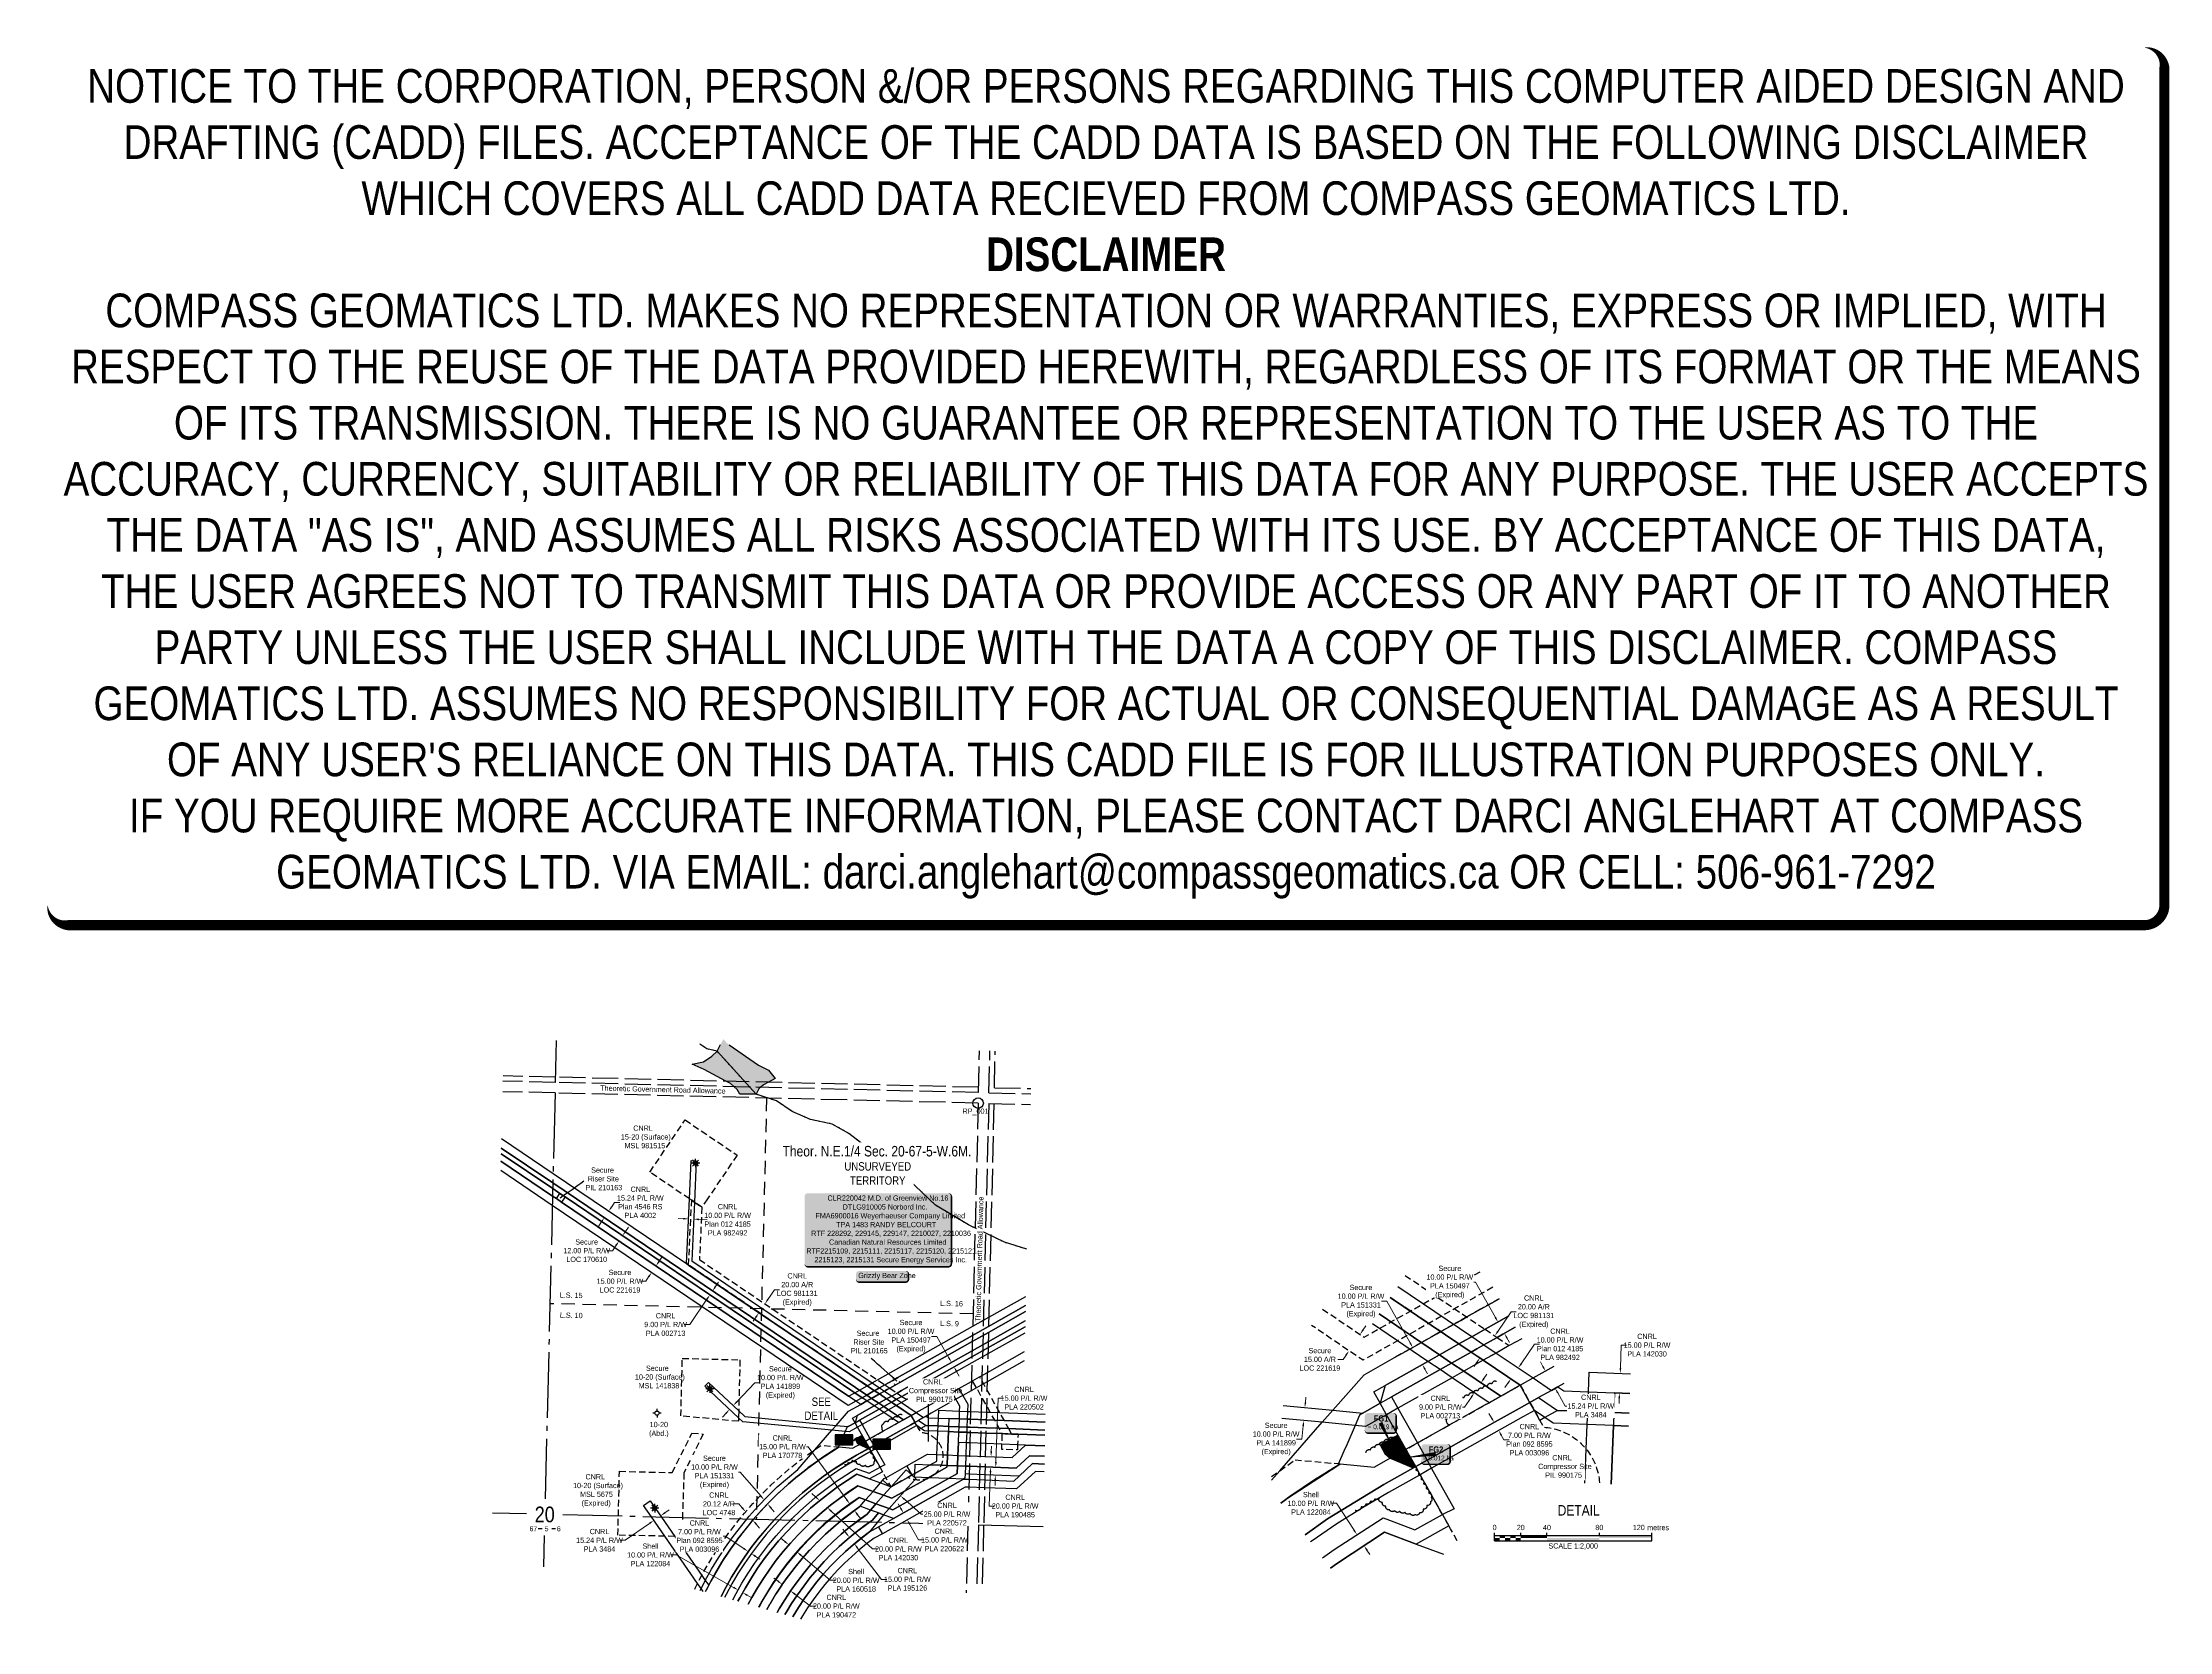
# Model space of a CAD drawing. Extents: x 388192 to 392250, y 6075257 to 6078288.
import ezdxf
from ezdxf.enums import TextEntityAlignment as Align

# ---------------------------------------------------------------- set-up
doc = ezdxf.new("R2010")
doc.units = 0
doc.header["$LTSCALE"] = 5
doc.header["$PDSIZE"] = 0.5
for name, pattern in [('0', [1, 1, 0]), ('foc-ACCESSROAD', [3.75, 2.5, -1.25]), ('foc-LSD', [8, 5, -3]), ('foc-QUARTERLINE', [33, 25, -3, 2, -3]), ('foc-UNSURVEYED', [12.5, 10, -2.5]), ('foc-WHEELTRACKS', [2, 0.4, -1.6])]:
    doc.linetypes.add(name, pattern=pattern)
doc.layers.get('Defpoints').update_dxf_attribs({"color": 9})
for name, color, linetype in [('10', 1, 'Continuous'), ('35', 37, 'Continuous'), ('9', 3, 'Continuous'), ('AS-WILDLIFE-BLOCK', 131, 'Continuous'), ('C-AR', 13, 'foc-ACCESSROAD'), ('C-RW', 13, 'Continuous'), ('C-SYMBOL', 7, 'Continuous'), ('C-WS', 13, 'foc-ACCESSROAD'), ('C-WS-S', 13, 'Continuous'), ('DETAIL-T', 7, 'Continuous'), ('F-AR', 190, 'foc-ACCESSROAD'), ('F-RW', 190, 'Continuous'), ('F-WS', 190, 'foc-ACCESSROAD'), ('F-WS-S', 190, 'Continuous'), ('L-QSEC', 8, 'foc-QUARTERLINE'), ('L-ROAD-T', 7, 'Continuous'), ('L-SECLBL', 7, 'Continuous'), ('L-SECTION-LSD', 7, 'foc-LSD'), ('L-UNS-T', 3, 'Continuous'), ('L-USEC', 7, 'foc-UNSURVEYED'), ('P-TEMP-BLOCKS', 250, 'Continuous'), ('P-TEMP-BLUE', 146, 'Continuous'), ('P-WORKAREA', 113, 'Continuous'), ('P-WORKAREA-H', 111, 'Continuous'), ('T-BUSH', 110, '0'), ('T-WATER', 160, 'Continuous'), ('T-WATER-H', 133, 'Continuous'), ('T-WATER-P3', 160, 'foc-WHEELTRACKS')]:
    doc.layers.add(name, color=color, linetype=linetype)
for name, color, linetype, lineweight in [('C-AR-T', 13, 'Continuous', 9), ('C-RW-T', 13, 'Continuous', 9), ('C-WS-T', 13, 'Continuous', 9), ('F-AR-T', 190, 'Continuous', 9), ('F-RW-T', 190, 'Continuous', 9), ('F-WS-T', 190, 'Continuous', 9)]:
    doc.layers.add(name, color=color, linetype=linetype, lineweight=lineweight)
doc.layers.add('DISCLAIMER', color=7, linetype='Continuous', plot=False)
doc.layers.add('P-TEMP-BLUE-H', color=7, linetype='Continuous', true_color=0x99e6ff)
doc.styles.add('100L', font='ARIALN.TTF', dxfattribs={"height": 11})
doc.styles.add('175L', font='ARIALN.TTF', dxfattribs={"height": 20})
doc.styles.add('80', font='ARIALN.TTF', dxfattribs={"height": 10})
doc.styles.add('80CG', font='ARIALN.TTF', dxfattribs={"height": 10})
doc.styles.add('80L', font='ARIALN.TTF', dxfattribs={"height": 10})
doc.styles.add('BOLD', font='ARIALNB.TTF')
doc.styles.add('foc-LtypeFont', font='ARIALN.TTF', dxfattribs={"height": 7.35})
doc.styles.add('SIMPLEX', font='ARIALN.TTF')
doc.linetypes.add('foc-TOPO-flowdirection-NOLINE', pattern='A,0,[">",foc-LtypeFont,S=0.3,R=0,X=0,Y=-0.945],-20,[">",foc-LtypeFont,S=0.3,R=0,X=0,Y=-0.945],0', length=20)
doc.dimstyles.new('Compass 5 000', dxfattribs={"dimscale": 5, "dimtxt": 9, "dimasz": 2, "dimexe": 0.2, "dimexo": 0.0625, "dimgap": 0.5, "dimtad": 0, "dimtih": 1, "dimtoh": 1, "dimzin": 0, "dimdsep": 46, "dimtxsty": '80CG', "dimcen": 0.1, "dimse1": 1, "dimse2": 1, "dimclrd": 256, "dimclrt": 256, "dimaunit": 1, "dimadec": 4, "dimazin": 0, "dimtfac": 0.06, "dimtofl": 0, "dimtmove": 0, "dimatfit": 1, "dimfxl": 0.2, "dimtolj": 1, "dimtzin": 0, "dimlwd": -1, "dimarcsym": 0})

msp = doc.modelspace()

# ---------------------------------------------------------------- texts
at = {"layer": '35', "color": 3, "style": '80'}
msp.add_attdef('RP_001', (389947.427, 6076244.388), 'RP', height=9.9964, dxfattribs=at)
at = {"layer": 'C-WS-T', "char_height": 9.99638, "width": 79.74492, "attachment_point": 1, "style": '80L'}
for s, insert in [('\\pi24.77902;CNRL\\P\\pi1.05296;15-20 (Surface)\\P\\pi8.06611;MSL 981515', (389294.485, 6076221.986)), ('\\pi24.77902;CNRL\\P\\pi1.05296;10-20 (Surface)\\P\\pi14.43488;MSL 5675\\P\\pi17.33969;(Expired)', (389203.331, 6075556.868))]:
    msp.add_mtext(s, dxfattribs=dict(at, insert=insert))
at = {"layer": 'DETAIL-T', "color": 3, "attachment_point": 5, "style": '80CG'}
for s, insert, char_height, width in [('SEE\\PDETAIL', (389677.925, 6075681.709), 15.9942, 63.61309), ('DETAIL', (391122.993, 6075487.858), 19.9928, 223.77699)]:
    msp.add_mtext(s, dxfattribs=dict(at, insert=insert, char_height=char_height, width=width))
at = {"layer": 'F-WS-T', "char_height": 9.99638, "attachment_point": 1, "style": '80L'}
for s, insert, width in [('\\pi11.4374;Secure\\P\\pi4.94248;Riser Site\\P\\pi0.4898;PIL 210163', (389227.5, 6076141.956), 58.1417), ('\\pi11.4374;Secure\\P\\pi4.94248;Riser Site\\P\\pi0.4557;PIL 210165', (389733.991, 6075830.691), 58.1417), ('\\pi22.23901;Secure\\P\\pi1.05296;10-20 (Surface)\\P\\pi8.08656;MSL 141838', (389321.338, 6075763.932), 79.74492), ('\\pi1.54671;10-20\\P\\pi0.39433;(Abd.)', (389349.021, 6075656.596), 30.58688)]:
    msp.add_mtext(s, dxfattribs=dict(at, insert=insert, width=width))
at = {"layer": 'L-ROAD-T', "style": '80L'}
msp.add_text('Theoretic Government Road Allowance', height=9.99638, rotation=358.623239, dxfattribs=at).set_placement((389375.737, 6076290.702), align=Align.MIDDLE_CENTER)

# ---------------------------------------------------------------- blocks, each defined once
blk = doc.blocks.new('L-SECLBL')
at = {"layer": '9', "color": 7}
for p, q in [((-5.1, -27.8), (-12.3, -27.8)), ((20.7, -27.8), (13.5, -27.8))]:
    blk.add_line(p, q, dxfattribs=at)
at = {"layer": '10', "color": 2, "style": 'SIMPLEX'}
blk.add_attdef('SEC', text='', height=30, dxfattribs=at).set_placement((0, 0), align=Align.MIDDLE)
at = {"layer": '10', "color": 5, "style": '80L'}
blk.add_attdef('TWP', text='', height=9.5, dxfattribs=at).set_placement((-14.4, -27.4), align=Align.MIDDLE_RIGHT)
blk.add_attdef('RGE', text='', height=9.5, dxfattribs=at).set_placement((3.6, -27.4), align=Align.MIDDLE_CENTER)
blk.add_attdef('MER', text='', height=9.5, dxfattribs=at).set_placement((23.2, -27.4), align=Align.MIDDLE_LEFT)
blk = doc.blocks.new('*U23')
h = blk.add_hatch(color=255)
edge = h.paths.add_edge_path()
edge.add_line((-134, -71), (134, -71))
edge.add_arc((134, -65), 6, 270, 360)
edge.add_line((140, -65), (140, 63.5))
edge.add_arc((134, 63.5), 6, 0, 90)
edge.add_line((134, 69.5), (-134, 69.5))
edge.add_arc((-134, 63.5), 6, 90, 180)
edge.add_line((-140, 63.5), (-140, -65))
edge.add_arc((-134, -65), 6, 180, 270)
at = {"color": 44, "flags": 128}
blk.add_lwpolyline([(-134, -71, 3, 3, 0), (134, -71, 3, 3, 0.414214), (140, -65, 3, 3, 0), (140, 63.5, 3, 0, 0.414214), (134, 69.5, 0, 0, 0), (-134, 69.5, 0, 0, 0.414214), (-140, 63.5, 0, 0, 0), (-140, -65, 0, 3, 0.414214)], format="xyseb", close=True, dxfattribs=at)
at = {"color": 44, "style": '80'}
blk.add_attdef('ENTER_TEXT_001', (-36, -5), '', height=10, dxfattribs=at)
blk = doc.blocks.new('*D24')
at = {"layer": 'C-AR-T', "transparency": 16777216}
for p, q in [((389520.6, 6075500.2), (389510.6, 6075500.2)), ((389527.1, 6075492.6), (389520.6, 6075500.2)), ((389553.7, 6075461.5), (389560.2, 6075453.9))]:
    blk.add_line(p, q, dxfattribs=at)
for points in [[(389528.4, 6075493.7), (389525.9, 6075491.5), (389533.6, 6075485)], [(389555, 6075462.6), (389552.5, 6075460.4), (389547.2, 6075469.1)]]:
    blk.add_solid(points, dxfattribs=at)
at = {"layer": 'Defpoints', "color": 0, "transparency": 16777216}
for p in [(389601.1, 6075542.7), (389614.7, 6075526.8), (389533.6, 6075485)]:
    blk.add_point(p, dxfattribs=at)
at = {"layer": 'C-AR-T', "transparency": 16777216, "insert": (389482.7, 6075500.2), "char_height": 10, "width": 372.101, "attachment_point": 5, "style": '80CG'}
blk.add_mtext('\\A1;CNRL\\P20.12 A/R\\PLOC 4748', dxfattribs=at)
blk = doc.blocks.new('*D25')
at = {"layer": 'Defpoints', "color": 0, "transparency": 16777216}
for p in [(389284.6, 6076006.8), (389291.3, 6076016.7), (389292, 6076001.8)]:
    blk.add_point(p, dxfattribs=at)
at = {"layer": 'F-AR-T', "transparency": 16777216}
for p, q in [((389304.3, 6076020), (389309.9, 6076028.3)), ((389279.5, 6075983.2), (389269.5, 6075983.2)), ((389286.4, 6075993.5), (389279.5, 6075983.2))]:
    blk.add_line(p, q, dxfattribs=at)
for points in [[(389303, 6076020.9), (389305.7, 6076019), (389298.7, 6076011.7)], [(389285, 6075994.4), (389287.8, 6075992.5), (389292, 6076001.8)]]:
    blk.add_solid(points, dxfattribs=at)
at = {"layer": 'F-AR-T', "transparency": 16777216, "insert": (389230.4, 6075983.2), "char_height": 10, "attachment_point": 5, "style": '80CG'}
blk.add_mtext('\\A1;Secure\\P12.00 P/L R/W\\PLOC 170610', dxfattribs=at)
blk = doc.blocks.new('*D26')
at = {"layer": 'Defpoints', "color": 0, "transparency": 16777216}
for p in [(389354.2, 6075941.6), (389356.6, 6075939.9), (389365.1, 6075952.4)]:
    blk.add_point(p, dxfattribs=at)
at = {"layer": 'F-AR-T', "transparency": 16777216}
for p, q in [((389368.2, 6075962.3), (389373.8, 6075970.6)), ((389343, 6075925), (389333, 6075925)), ((389348.6, 6075933.3), (389343, 6075925))]:
    blk.add_line(p, q, dxfattribs=at)
for points in [[(389347.2, 6075934.2), (389350, 6075932.4), (389354.2, 6075941.6)], [(389366.8, 6075963.3), (389369.6, 6075961.4), (389362.6, 6075954)]]:
    blk.add_solid(points, dxfattribs=at)
at = {"layer": 'F-AR-T', "transparency": 16777216, "insert": (389293.9, 6075925), "char_height": 10, "attachment_point": 5, "style": '80CG'}
blk.add_mtext('\\A1;Secure\\P15.00 P/L R/W\\PLOC 221619', dxfattribs=at)
blk = doc.blocks.new('*D27')
at = {"layer": 'C-AR-T', "transparency": 16777216}
for p, q in [((389576, 6075890.1), (389588.5, 6075908.7)), ((389588.5, 6075908.7), (389598.5, 6075908.7)), ((389553.5, 6075856.8), (389547.9, 6075848.5))]:
    blk.add_line(p, q, dxfattribs=at)
for points in [[(389552.1, 6075857.7), (389554.8, 6075855.8), (389559, 6075865)], [(389574.6, 6075891), (389577.4, 6075889.2), (389570.4, 6075881.8)]]:
    blk.add_solid(points, dxfattribs=at)
at = {"layer": 'Defpoints', "color": 0, "transparency": 16777216}
for p in [(389570.4, 6075881.8), (389603.7, 6075834.9), (389615, 6075851.7)]:
    blk.add_point(p, dxfattribs=at)
at = {"layer": 'C-AR-T', "transparency": 16777216, "insert": (389632, 6075908.7), "char_height": 10, "attachment_point": 5, "style": '80CG'}
blk.add_mtext('\\A1;CNRL\\P20.00 A/R\\PLOC 981131\\P(Expired)', dxfattribs=at)
blk = doc.blocks.new('*D28')
at = {"layer": 'C-AR-T', "transparency": 16777216}
for p, q in [((389278.1, 6076067.1), (389283.7, 6076075.4)), ((389283.7, 6076075.4), (389293.7, 6076075.4)), ((389258.3, 6076037.9), (389252.7, 6076029.6))]:
    blk.add_line(p, q, dxfattribs=at)
for points in [[(389276.7, 6076068), (389279.4, 6076066.1), (389272.5, 6076058.8)], [(389256.9, 6076038.8), (389259.7, 6076036.9), (389263.9, 6076046.2)]]:
    blk.add_solid(points, dxfattribs=at)
at = {"layer": 'Defpoints', "color": 0, "transparency": 16777216}
for p in [(389272.5, 6076058.8), (389327.2, 6076003.4), (389335.7, 6076016)]:
    blk.add_point(p, dxfattribs=at)
at = {"layer": 'C-AR-T', "transparency": 16777216, "insert": (389332.7, 6076075.4), "char_height": 10, "attachment_point": 5, "style": '80CG'}
blk.add_mtext('\\A1;CNRL\\P15.24 P/L R/W\\PPlan 4546 RS\\PPLA 4002', dxfattribs=at)
blk = doc.blocks.new('*D29')
at = {"layer": 'C-AR-T', "transparency": 16777216}
for p, q in [((389476.1, 6075914.8), (389481.7, 6075923.1)), ((389459.9, 6075890.7), (389427.2, 6075842.3)), ((389427.2, 6075842.3), (389417.2, 6075842.3))]:
    blk.add_line(p, q, dxfattribs=at)
for points in [[(389458.5, 6075891.6), (389461.2, 6075889.8), (389465.5, 6075899)], [(389474.8, 6075915.7), (389477.5, 6075913.8), (389470.5, 6075906.5)]]:
    blk.add_solid(points, dxfattribs=at)
at = {"layer": 'Defpoints', "color": 0, "transparency": 16777216}
for p in [(389430.1, 6075922.9), (389435.2, 6075930.4), (389465.5, 6075899)]:
    blk.add_point(p, dxfattribs=at)
at = {"layer": 'C-AR-T', "transparency": 16777216, "insert": (389380.9, 6075842.3), "char_height": 10, "attachment_point": 5, "style": '80CG'}
blk.add_mtext('\\A1;CNRL\\P9.00 P/L R/W\\PPLA 002713', dxfattribs=at)
blk = doc.blocks.new('*D30')
at = {"layer": 'C-RW-T', "transparency": 16777216}
for p, q in [((389494.3, 6075438.7), (389484.3, 6075438.7)), ((389530.2, 6075414.8), (389494.3, 6075438.7)), ((389552.5, 6075400), (389560.8, 6075394.5))]:
    blk.add_line(p, q, dxfattribs=at)
for points in [[(389531.1, 6075416.2), (389529.2, 6075413.5), (389538.5, 6075409.3)], [(389553.4, 6075401.4), (389551.6, 6075398.6), (389544.2, 6075405.5)]]:
    blk.add_solid(points, dxfattribs=at)
at = {"layer": 'Defpoints', "color": 0, "transparency": 16777216}
for p in [(389525.8, 6075390.3), (389531.5, 6075386.5), (389538.5, 6075409.3)]:
    blk.add_point(p, dxfattribs=at)
at = {"layer": 'C-RW-T', "transparency": 16777216, "insert": (389445.5, 6075438.7), "char_height": 10, "attachment_point": 5, "style": '80CG', "bg_fill": 3, "box_fill_scale": 1.1, "bg_fill_color": 256, "bg_fill_true_color": 13158600, "bg_fill_transparency": 0}
blk.add_mtext('\\A1;CNRL\\P7.00 P/L R/W\\PPlan 092 8595\\PPLA 003096', dxfattribs=at)
blk = doc.blocks.new('*D31')
at = {"layer": 'C-RW-T', "transparency": 16777216}
for p, q in [((389350.4, 6075463), (389303.9, 6075430.7)), ((389379.4, 6075483.1), (389387.6, 6075488.8)), ((389303.9, 6075430.7), (389293.9, 6075430.7))]:
    blk.add_line(p, q, dxfattribs=at)
for points in [[(389349.5, 6075464.4), (389351.4, 6075461.6), (389358.7, 6075468.7)], [(389378.5, 6075484.4), (389380.4, 6075481.7), (389371.2, 6075477.4)]]:
    blk.add_solid(points, dxfattribs=at)
at = {"layer": 'Defpoints', "color": 0, "transparency": 16777216}
for p in [(389358.2, 6075469.4), (389358.7, 6075468.7), (389370.7, 6075478.1)]:
    blk.add_point(p, dxfattribs=at)
at = {"layer": 'C-RW-T', "transparency": 16777216, "insert": (389254.8, 6075430.7), "char_height": 10, "attachment_point": 5, "style": '80CG'}
blk.add_mtext('\\A1;CNRL\\P15.24 P/L R/W\\PPLA 3484', dxfattribs=at)
blk = doc.blocks.new('*D32')
at = {"layer": 'C-AR-T', "transparency": 16777216}
for p, q in [((389414.7, 6076044.2), (389404.7, 6076044.7)), ((389444.5, 6076042.9), (389460.1, 6076042.2))]:
    blk.add_line(p, q, dxfattribs=at)
for points in [[(389414.8, 6076045.9), (389414.6, 6076042.6), (389424.7, 6076043.8)], [(389444.6, 6076044.6), (389444.5, 6076041.2), (389434.6, 6076043.4)]]:
    blk.add_solid(points, dxfattribs=at)
at = {"layer": 'Defpoints', "color": 0, "transparency": 16777216}
for p in [(389425, 6076051), (389434.6, 6076043.4), (389434.9, 6076050.5)]:
    blk.add_point(p, dxfattribs=at)
at = {"layer": 'C-AR-T', "transparency": 16777216, "insert": (389499.2, 6076042.2), "char_height": 10, "attachment_point": 5, "style": '80CG'}
blk.add_mtext('\\A1;CNRL\\P10.00 P/L R/W\\PPlan 012 4185\\PPLA 982492', dxfattribs=at)
blk = doc.blocks.new('*D33')
at = {"layer": 'Defpoints', "color": 0, "transparency": 16777216}
for p in [(389622.6, 6075554), (389629, 6075546.6), (389568.9, 6075507.7)]:
    blk.add_point(p, dxfattribs=at)
at = {"layer": 'F-RW-T', "transparency": 16777216}
for p, q in [((389523.2, 6075560.7), (389513.2, 6075560.7)), ((389562.4, 6075515.2), (389523.2, 6075560.7)), ((389581.8, 6075492.7), (389588.3, 6075485.2))]:
    blk.add_line(p, q, dxfattribs=at)
for points in [[(389563.7, 6075516.3), (389561.1, 6075514.1), (389568.9, 6075507.7)], [(389583.1, 6075493.8), (389580.5, 6075491.6), (389575.3, 6075500.3)]]:
    blk.add_solid(points, dxfattribs=at)
at = {"layer": 'F-RW-T', "transparency": 16777216, "insert": (389474.1, 6075560.7), "char_height": 10, "attachment_point": 5, "style": '80CG', "bg_fill": 3, "box_fill_scale": 1.1, "bg_fill_color": 256, "bg_fill_true_color": 13158600, "bg_fill_transparency": 0}
blk.add_mtext('\\A1;Secure\\P10.00 P/L R/W\\PPLA 151331\\P(Expired)', dxfattribs=at)
blk = doc.blocks.new('*D34')
at = {"layer": 'Defpoints', "color": 0, "transparency": 16777216}
for p in [(389921.6, 6075767.5), (389926.3, 6075770.1), (389926.5, 6075758.7)]:
    blk.add_point(p, dxfattribs=at)
at = {"layer": 'F-RW-T', "transparency": 16777216}
for p, q in [((389898.3, 6075819.7), (389888.3, 6075819.7)), ((389921.4, 6075778.8), (389898.3, 6075819.7)), ((389936.1, 6075752.7), (389941, 6075743.9))]:
    blk.add_line(p, q, dxfattribs=at)
for points in [[(389922.8, 6075779.6), (389919.9, 6075778), (389926.3, 6075770.1)], [(389937.6, 6075753.5), (389934.7, 6075751.8), (389931.2, 6075761.4)]]:
    blk.add_solid(points, dxfattribs=at)
at = {"layer": 'F-RW-T', "transparency": 16777216, "insert": (389849.2, 6075819.7), "char_height": 10, "attachment_point": 5, "style": '80CG'}
blk.add_mtext('\\A1;Secure\\P10.00 P/L R/W\\PPLA 150497\\P(Expired)', dxfattribs=at)
blk = doc.blocks.new('*D35')
at = {"layer": 'C-RW-T', "transparency": 16777216}
for p, q in [((389652.8, 6075609.2), (389642.8, 6075609.2)), ((389726.6, 6075507.7), (389652.8, 6075609.2)), ((389747.2, 6075479.4), (389753.1, 6075471.4))]:
    blk.add_line(p, q, dxfattribs=at)
for points in [[(389728, 6075508.7), (389725.3, 6075506.7), (389732.5, 6075499.6)], [(389748.5, 6075480.4), (389745.8, 6075478.5), (389741.3, 6075487.5)]]:
    blk.add_solid(points, dxfattribs=at)
at = {"layer": 'Defpoints', "color": 0, "transparency": 16777216}
for p in [(389732.5, 6075499.6), (389734.1, 6075500.7), (389742.9, 6075488.7)]:
    blk.add_point(p, dxfattribs=at)
at = {"layer": 'C-RW-T', "transparency": 16777216, "insert": (389603.8, 6075609.2), "char_height": 10, "attachment_point": 5, "style": '80CG', "bg_fill": 3, "box_fill_scale": 1.1, "bg_fill_color": 256, "bg_fill_true_color": 13158600, "bg_fill_transparency": 0}
blk.add_mtext('\\A1;CNRL\\P15.00 P/L R/W\\PPLA 170778', dxfattribs=at)
blk = doc.blocks.new('*D36')
at = {"layer": 'C-RW-T', "transparency": 16777216}
for p, q in [((389667.4, 6075513.2), (389660.1, 6075519.9)), ((389696.8, 6075486.2), (389775.6, 6075414.1)), ((389775.6, 6075414.1), (389785.6, 6075414.1))]:
    blk.add_line(p, q, dxfattribs=at)
for points in [[(389668.6, 6075514.4), (389666.3, 6075511.9), (389674.8, 6075506.4)], [(389697.9, 6075487.5), (389695.7, 6075485), (389689.5, 6075493)]]:
    blk.add_solid(points, dxfattribs=at)
at = {"layer": 'Defpoints', "color": 0, "transparency": 16777216}
for p in [(389689.5, 6075493), (389612.7, 6075438.7), (389627.4, 6075425.3)]:
    blk.add_point(p, dxfattribs=at)
at = {"layer": 'C-RW-T', "transparency": 16777216, "insert": (389825.1, 6075414.1), "char_height": 10, "attachment_point": 5, "style": '80CG'}
blk.add_mtext('\\A1;CNRL\\P20.00 P/L R/W\\PPLA 142030', dxfattribs=at)
blk = doc.blocks.new('*D37')
at = {"layer": 'Defpoints', "color": 0, "transparency": 16777216}
for p in [(389519.3, 6075335.8), (389526.4, 6075348.3), (389535.1, 6075343.4)]:
    blk.add_point(p, dxfattribs=at)
at = {"layer": 'F-RW-T', "transparency": 16777216}
for p, q in [((389401.2, 6075402.8), (389391.2, 6075402.8)), ((389510.6, 6075340.7), (389401.2, 6075402.8)), ((389536.7, 6075325.9), (389545.4, 6075321))]:
    blk.add_line(p, q, dxfattribs=at)
for points in [[(389511.4, 6075342.2), (389509.8, 6075339.3), (389519.3, 6075335.8)], [(389537.5, 6075327.3), (389535.8, 6075324.4), (389528, 6075330.8)]]:
    blk.add_solid(points, dxfattribs=at)
at = {"layer": 'F-RW-T', "transparency": 16777216, "insert": (389352.1, 6075402.8), "char_height": 10, "attachment_point": 5, "style": '80CG'}
blk.add_mtext('\\A1;Shell\\P10.00 P/L R/W\\PPLA 122084', dxfattribs=at)
blk = doc.blocks.new('*D38')
at = {"layer": 'Defpoints', "color": 0, "transparency": 16777216}
for p in [(389615.2, 6075420.7), (389616.1, 6075421.7), (389630.4, 6075407.8)]:
    blk.add_point(p, dxfattribs=at)
at = {"layer": 'F-RW-T', "transparency": 16777216}
for p, q in [((389608.5, 6075428.2), (389600.9, 6075434.7)), ((389638.9, 6075402.3), (389694.9, 6075354.4)), ((389694.9, 6075354.4), (389704.9, 6075354.4))]:
    blk.add_line(p, q, dxfattribs=at)
for points in [[(389609.6, 6075429.5), (389607.4, 6075427), (389616.1, 6075421.7)], [(389640, 6075403.6), (389637.8, 6075401), (389631.3, 6075408.8)]]:
    blk.add_solid(points, dxfattribs=at)
at = {"layer": 'F-RW-T', "transparency": 16777216, "insert": (389744.5, 6075354.4), "char_height": 10, "attachment_point": 5, "style": '80CG'}
blk.add_mtext('\\A1;Shell\\P20.00 P/L R/W\\PPLA 160518', dxfattribs=at)
blk = doc.blocks.new('*D39')
at = {"layer": 'C-RW-T', "transparency": 16777216}
for p, q in [((389595.6, 6075352.5), (389587.7, 6075358.6)), ((389627.3, 6075328.1), (389657.1, 6075305.1)), ((389657.1, 6075305.1), (389667.1, 6075305.1))]:
    blk.add_line(p, q, dxfattribs=at)
for points in [[(389596.6, 6075353.8), (389594.6, 6075351.2), (389603.5, 6075346.4)], [(389628.3, 6075329.4), (389626.2, 6075326.8), (389619.3, 6075334.2)]]:
    blk.add_solid(points, dxfattribs=at)
at = {"layer": 'Defpoints', "color": 0, "transparency": 16777216}
for p in [(389616.3, 6075363), (389619.3, 6075334.2), (389632.1, 6075350.8)]:
    blk.add_point(p, dxfattribs=at)
at = {"layer": 'C-RW-T', "transparency": 16777216, "insert": (389706.6, 6075305.1), "char_height": 10, "attachment_point": 5, "style": '80CG'}
blk.add_mtext('\\A1;CNRL\\P20.00 P/L R/W\\PPLA 190472', dxfattribs=at)
blk = doc.blocks.new('*D40')
at = {"layer": 'C-RW-T', "transparency": 16777216}
for p, q in [((390002.2, 6075600.3), (390002.6, 6075610.3)), ((389998.3, 6075496.1), (390000.3, 6075550.3)), ((390000.7, 6075560.3), (390000.3, 6075550.3)), ((390008.3, 6075496.1), (389998.3, 6075496.1))]:
    blk.add_line(p, q, dxfattribs=at)
for points in [[(390000.5, 6075600.4), (390003.9, 6075600.2), (390001.8, 6075590.3)], [(389999, 6075560.4), (390002.4, 6075560.3), (390001.1, 6075570.3)]]:
    blk.add_solid(points, dxfattribs=at)
at = {"layer": 'Defpoints', "color": 0, "transparency": 16777216}
for p in [(390011.2, 6075590), (390001.1, 6075570.3), (390010.5, 6075570)]:
    blk.add_point(p, dxfattribs=at)
at = {"layer": 'C-RW-T', "transparency": 16777216, "insert": (390047.8, 6075496.1), "char_height": 10, "attachment_point": 5, "style": '80CG'}
blk.add_mtext('\\A1;CNRL\\P20.00 P/L R/W\\PPLA 190485', dxfattribs=at)
blk = doc.blocks.new('*D41')
at = {"layer": 'C-RW-T', "transparency": 16777216}
for p, q in [((390011.1, 6075579.9), (390015.7, 6075701.8)), ((390015.7, 6075701.8), (390025.7, 6075701.8)), ((390009.8, 6075545), (390009.4, 6075535))]:
    blk.add_line(p, q, dxfattribs=at)
for points in [[(390009.4, 6075580), (390012.8, 6075579.9), (390010.7, 6075570)], [(390008.1, 6075545.1), (390011.4, 6075544.9), (390010.1, 6075555)]]:
    blk.add_solid(points, dxfattribs=at)
at = {"layer": 'Defpoints', "color": 0, "transparency": 16777216}
for p in [(390010.7, 6075570), (390016, 6075554.8), (390016.6, 6075569.7)]:
    blk.add_point(p, dxfattribs=at)
at = {"layer": 'C-RW-T', "transparency": 16777216, "insert": (390064.8, 6075701.8), "char_height": 10, "attachment_point": 5, "style": '80CG'}
blk.add_mtext('\\A1;CNRL\\P15.00 P/L R/W\\PPLA 220502', dxfattribs=at)
blk = doc.blocks.new('*D42')
at = {"layer": 'C-RW-T', "transparency": 16777216}
for p, q in [((389829.7, 6075491.6), (389824.8, 6075500.3)), ((389846.9, 6075461.1), (389863.7, 6075431.3)), ((389863.7, 6075431.3), (389873.7, 6075431.3))]:
    blk.add_line(p, q, dxfattribs=at)
for points in [[(389831.1, 6075492.4), (389828.2, 6075490.7), (389834.6, 6075482.8)], [(389848.3, 6075461.9), (389845.4, 6075460.3), (389842, 6075469.8)]]:
    blk.add_solid(points, dxfattribs=at)
at = {"layer": 'Defpoints', "color": 0, "transparency": 16777216}
for p in [(389826.6, 6075478.3), (389833.9, 6075465.3), (389842, 6075469.8)]:
    blk.add_point(p, dxfattribs=at)
at = {"layer": 'C-RW-T', "transparency": 16777216, "insert": (389912.8, 6075431.3), "char_height": 10, "attachment_point": 5, "style": '80CG'}
blk.add_mtext('\\A1;CNRL\\P15.00 P/L R/W\\PPLA 220622', dxfattribs=at)
blk = doc.blocks.new('*D43')
at = {"layer": 'C-RW-T', "transparency": 16777216}
for p, q in [((389803, 6075538.7), (389795.5, 6075545.3)), ((389836.5, 6075508.9), (389868.3, 6075480.6)), ((389868.3, 6075480.6), (389878.3, 6075480.6))]:
    blk.add_line(p, q, dxfattribs=at)
for points in [[(389804.1, 6075539.9), (389801.9, 6075537.5), (389810.4, 6075532.1)], [(389837.6, 6075510.1), (389835.4, 6075507.6), (389829.1, 6075515.5)]]:
    blk.add_solid(points, dxfattribs=at)
at = {"layer": 'Defpoints', "color": 0, "transparency": 16777216}
for p in [(389820.8, 6075543.7), (389829.1, 6075515.5), (389839.4, 6075527.2)]:
    blk.add_point(p, dxfattribs=at)
at = {"layer": 'C-RW-T', "transparency": 16777216, "insert": (389917.8, 6075480.6), "char_height": 10, "attachment_point": 5, "style": '80CG', "bg_fill": 3, "box_fill_scale": 1.1, "bg_fill_color": 256, "bg_fill_true_color": 13158600, "bg_fill_transparency": 0}
blk.add_mtext('\\A1;CNRL\\P25.00 P/L R/W\\PPLA 220572', dxfattribs=at)
blk = doc.blocks.new('*D44')
at = {"layer": 'Defpoints', "color": 0, "transparency": 16777216}
for p in [(390640.7, 6075822.1), (390661.7, 6075853.2), (390684.7, 6075792.3)]:
    blk.add_point(p, dxfattribs=at)
at = {"layer": 'F-AR-T', "transparency": 16777216}
for p, q in [((390711.4, 6075831.7), (390717, 6075840)), ((390673.5, 6075775.8), (390663.5, 6075775.8)), ((390679.1, 6075784.1), (390673.5, 6075775.8))]:
    blk.add_line(p, q, dxfattribs=at)
for points in [[(390710, 6075832.7), (390712.7, 6075830.8), (390705.8, 6075823.5)], [(390677.7, 6075785), (390680.5, 6075783.1), (390684.7, 6075792.3)]]:
    blk.add_solid(points, dxfattribs=at)
at = {"layer": 'F-AR-T', "transparency": 16777216, "insert": (390629.2, 6075775.8), "char_height": 10, "attachment_point": 5, "style": '80CG'}
blk.add_mtext('\\A1;Secure\\P15.00 A/R\\PLOC 221619', dxfattribs=at)
blk = doc.blocks.new('*D45')
at = {"layer": 'Defpoints', "color": 0, "transparency": 16777216}
for p in [(390577, 6075661.2), (390579.4, 6075686.1), (390600.6, 6075684)]:
    blk.add_point(p, dxfattribs=at)
at = {"layer": 'F-RW-T', "transparency": 16777216}
for p, q in [((390601.6, 6075694), (390602.5, 6075703.9)), ((390594.8, 6075623.5), (390584.8, 6075623.5)), ((390597.3, 6075649.2), (390594.8, 6075623.5))]:
    blk.add_line(p, q, dxfattribs=at)
for points in [[(390599.9, 6075694.1), (390603.2, 6075693.8), (390600.6, 6075684)], [(390595.6, 6075649.4), (390598.9, 6075649), (390598.2, 6075659.2)]]:
    blk.add_solid(points, dxfattribs=at)
at = {"layer": 'F-RW-T', "transparency": 16777216, "insert": (390545.7, 6075623.5), "char_height": 10, "attachment_point": 5, "style": '80CG'}
blk.add_mtext('\\A1;Secure\\P10.00 P/L R/W\\PPLA 141899\\P(Expired)', dxfattribs=at)
blk = doc.blocks.new('*D46')
at = {"layer": 'C-AR-T', "transparency": 16777216}
for p, q in [((390968.5, 6075829), (390993.8, 6075866.4)), ((390993.8, 6075866.4), (391003.8, 6075866.4)), ((390928.9, 6075770.3), (390923.3, 6075762))]:
    blk.add_line(p, q, dxfattribs=at)
for points in [[(390967.1, 6075829.9), (390969.9, 6075828.1), (390962.9, 6075820.7)], [(390927.5, 6075771.2), (390930.3, 6075769.4), (390934.5, 6075778.6)]]:
    blk.add_solid(points, dxfattribs=at)
at = {"layer": 'Defpoints', "color": 0, "transparency": 16777216}
for p in [(390802.7, 6075928.9), (390774.2, 6075886.8), (390962.9, 6075820.7)]:
    blk.add_point(p, dxfattribs=at)
at = {"layer": 'C-AR-T', "transparency": 16777216, "insert": (391037.3, 6075866.4), "char_height": 10, "attachment_point": 5, "style": '80CG'}
blk.add_mtext('\\A1;CNRL\\P20.00 A/R\\PLOC 981131\\P(Expired)', dxfattribs=at)
blk = doc.blocks.new('*D47')
at = {"layer": 'C-AR-T', "transparency": 16777216}
for p, q in [((391013.2, 6075767.6), (391038.3, 6075804.6)), ((391038.3, 6075804.6), (391048.3, 6075804.6)), ((390987.9, 6075730.2), (390982.3, 6075721.9))]:
    blk.add_line(p, q, dxfattribs=at)
for points in [[(390986.6, 6075731.1), (390989.3, 6075729.3), (390993.5, 6075738.5)], [(391011.8, 6075768.5), (391014.6, 6075766.7), (391007.6, 6075759.3)]]:
    blk.add_solid(points, dxfattribs=at)
at = {"layer": 'Defpoints', "color": 0, "transparency": 16777216}
for p in [(390879.2, 6075815.8), (390893.3, 6075836.6), (391007.6, 6075759.3)]:
    blk.add_point(p, dxfattribs=at)
at = {"layer": 'C-AR-T', "transparency": 16777216, "insert": (391087.4, 6075804.6), "char_height": 10, "attachment_point": 5, "style": '80CG'}
blk.add_mtext('\\A1;CNRL\\P10.00 P/L R/W\\PPlan 012 4185\\PPLA 982492', dxfattribs=at)
blk = doc.blocks.new('*D48')
at = {"layer": 'Defpoints', "color": 0, "transparency": 16777216}
for p in [(390946.6, 6075877.8), (390965.1, 6075845.1), (390806.2, 6075798.7)]:
    blk.add_point(p, dxfattribs=at)
at = {"layer": 'F-RW-T', "transparency": 16777216}
for p, q in [((390756.7, 6075886.6), (390746.7, 6075886.6)), ((390801.3, 6075807.4), (390756.7, 6075886.6)), ((390829.6, 6075757.2), (390834.5, 6075748.5))]:
    blk.add_line(p, q, dxfattribs=at)
for points in [[(390802.8, 6075808.2), (390799.9, 6075806.6), (390806.2, 6075798.7)], [(390831, 6075758.1), (390828.1, 6075756.4), (390824.7, 6075766)]]:
    blk.add_solid(points, dxfattribs=at)
at = {"layer": 'F-RW-T', "transparency": 16777216, "insert": (390707.6, 6075886.6), "char_height": 10, "attachment_point": 5, "style": '80CG'}
blk.add_mtext('\\A1;Secure\\P10.00 P/L R/W\\PPLA 151331\\P(Expired)', dxfattribs=at)
blk = doc.blocks.new('*D49')
at = {"layer": 'C-AR-T', "transparency": 16777216}
for p, q in [((390942.1, 6075739.4), (390947.7, 6075747.7)), ((390918.2, 6075704), (390905.3, 6075684.9)), ((390905.3, 6075684.9), (390895.3, 6075684.9))]:
    blk.add_line(p, q, dxfattribs=at)
for points in [[(390940.7, 6075740.3), (390943.5, 6075738.4), (390936.5, 6075731.1)], [(390916.8, 6075704.9), (390919.6, 6075703.1), (390923.8, 6075712.3)]]:
    blk.add_solid(points, dxfattribs=at)
at = {"layer": 'Defpoints', "color": 0, "transparency": 16777216}
for p in [(390765.2, 6075819.4), (390777.9, 6075838.3), (390923.8, 6075712.3)]:
    blk.add_point(p, dxfattribs=at)
at = {"layer": 'C-AR-T', "transparency": 16777216, "insert": (390859, 6075684.9), "char_height": 10, "attachment_point": 5, "style": '80CG', "bg_fill": 3, "box_fill_scale": 1.1, "bg_fill_color": 256, "bg_fill_true_color": 13158600, "bg_fill_transparency": 0}
blk.add_mtext('\\A1;CNRL\\P9.00 P/L R/W\\PPLA 002713', dxfattribs=at)
blk = doc.blocks.new('*D50')
at = {"layer": 'C-RW-T', "transparency": 16777216}
for p, q in [((391054.7, 6075762.3), (391049.8, 6075771)), ((391082.9, 6075712), (391097, 6075686.8)), ((391097, 6075686.8), (391107, 6075686.8))]:
    blk.add_line(p, q, dxfattribs=at)
for points in [[(391056.1, 6075763.1), (391053.2, 6075761.4), (391059.5, 6075753.5)], [(391084.3, 6075712.8), (391081.4, 6075711.1), (391078, 6075720.7)]]:
    blk.add_solid(points, dxfattribs=at)
at = {"layer": 'Defpoints', "color": 0, "transparency": 16777216}
for p in [(390999.3, 6075719.8), (391078, 6075720.7), (391017.8, 6075686.9)]:
    blk.add_point(p, dxfattribs=at)
at = {"layer": 'C-RW-T', "transparency": 16777216, "insert": (391146.1, 6075686.8), "char_height": 10, "attachment_point": 5, "style": '80CG', "bg_fill": 3, "box_fill_scale": 1.1, "bg_fill_color": 256, "bg_fill_true_color": 13158600, "bg_fill_transparency": 0}
blk.add_mtext('\\A1;CNRL\\P15.24 P/L R/W\\PPLA 3484', dxfattribs=at)
blk = doc.blocks.new('*D51')
at = {"layer": 'Defpoints', "color": 0, "transparency": 16777216}
for p in [(390668.7, 6075421.2), (390699.8, 6075441.4), (390682.4, 6075400.1)]:
    blk.add_point(p, dxfattribs=at)
at = {"layer": 'F-RW-T', "transparency": 16777216}
for p, q in [((390661.1, 6075501.2), (390651.1, 6075501.2)), ((390694.4, 6075449.8), (390661.1, 6075501.2)), ((390719, 6075411.8), (390724.4, 6075403.4))]:
    blk.add_line(p, q, dxfattribs=at)
for points in [[(390695.8, 6075450.7), (390693, 6075448.9), (390699.8, 6075441.4)], [(390720.4, 6075412.7), (390717.6, 6075410.9), (390713.5, 6075420.2)]]:
    blk.add_solid(points, dxfattribs=at)
at = {"layer": 'F-RW-T', "transparency": 16777216, "insert": (390612.1, 6075501.2), "char_height": 10, "attachment_point": 5, "style": '80CG'}
blk.add_mtext('\\A1;Shell\\P10.00 P/L R/W\\PPLA 122084', dxfattribs=at)
blk = doc.blocks.new('*D52')
at = {"layer": 'C-RW-T', "transparency": 16777216}
for p, q in [((390956.7, 6075664.1), (390951.8, 6075672.8)), ((390975.2, 6075631.3), (390980.1, 6075622.6)), ((390980.1, 6075622.6), (390990.1, 6075622.6))]:
    blk.add_line(p, q, dxfattribs=at)
for points in [[(390958.2, 6075664.9), (390955.3, 6075663.3), (390961.7, 6075655.4)], [(390976.6, 6075632.2), (390973.7, 6075630.5), (390970.3, 6075640.1)]]:
    blk.add_solid(points, dxfattribs=at)
at = {"layer": 'Defpoints', "color": 0, "transparency": 16777216}
for p in [(390995.6, 6075674.5), (391004.2, 6075659.1), (390970.3, 6075640.1)]:
    blk.add_point(p, dxfattribs=at)
at = {"layer": 'C-RW-T', "transparency": 16777216, "insert": (391028.9, 6075622.6), "char_height": 10, "attachment_point": 5, "style": '80CG'}
blk.add_mtext('\\A1;CNRL\\P7.00 P/L R/W\\PPlan 092 8595\\PPLA 003096', dxfattribs=at)
blk = doc.blocks.new('*D53')
at = {"layer": 'C-RW-T', "transparency": 16777216}
for p, q in [((391202.5, 6075759.1), (391204.2, 6075803)), ((391204.2, 6075803), (391214.2, 6075803)), ((391200.3, 6075701.7), (391200, 6075691.7))]:
    blk.add_line(p, q, dxfattribs=at)
for points in [[(391200.9, 6075759.2), (391204.2, 6075759.1), (391202.2, 6075749.1)], [(391198.7, 6075701.7), (391202, 6075701.6), (391200.7, 6075711.7)]]:
    blk.add_solid(points, dxfattribs=at)
at = {"layer": 'Defpoints', "color": 0, "transparency": 16777216}
for p in [(391202.2, 6075749.1), (391228.1, 6075748.1), (391226.7, 6075710.7)]:
    blk.add_point(p, dxfattribs=at)
at = {"layer": 'C-RW-T', "transparency": 16777216, "insert": (391253.3, 6075803), "char_height": 10, "attachment_point": 5, "style": '80CG'}
blk.add_mtext('\\A1;CNRL\\P15.00 P/L R/W\\PPLA 142030', dxfattribs=at)
blk = doc.blocks.new('*U60')
at = {"color": 0}
for p, q in [((-150, 0), (-150, 15)), ((-150, 10), (150.2, 10)), ((-150, 0), (150.2, 0)), ((-100, 10), (-100, 15)), ((-50, 10), (-50, 15)), ((50, 10), (50, 15)), ((150.2, 0), (150.2, 15))]:
    blk.add_line(p, q, dxfattribs=at)
for points in [[(-150, 5), (-140, 5), (-150, 0), (-140, 0)], [(-140, 10), (-130, 10), (-140, 5), (-130, 5)], [(-130, 5), (-120, 5), (-130, 0), (-120, 0)], [(-120, 10), (-110, 10), (-120, 5), (-110, 5)], [(-110, 5), (-100, 5), (-110, 0), (-100, 0)], [(-100, 10), (-50, 10), (-100, 5), (-50, 5)], [(-50, 5), (50, 5), (-50, 0), (50, 0)], [(50, 10), (150.2, 10), (50, 5), (150.2, 5)]]:
    blk.add_solid(points, dxfattribs=at)
at = {"color": 0, "style": '80'}
blk.add_text('metres', height=10, dxfattribs=at).set_placement((162.2, 20), align=Align.CENTER)
at = {"color": 0, "char_height": 10, "style": '80'}
for s, insert, attachment_point in [('0', (-150, 30.2), 2), ('20', (-100, 30.2), 2), ('40', (-50, 30.2), 2), ('80', (50, 30.2), 2), ('120', (136.7, 30.2), 3), ('SCALE 1:2,000', (0.1, -5), 2)]:
    blk.add_mtext(s, dxfattribs=dict(at, insert=insert, attachment_point=attachment_point))
blk = doc.blocks.new('*D56')
at = {"layer": 'Defpoints', "color": 0, "transparency": 16777216}
for p in [(390965.1, 6075845.1), (390968.9, 6075847.2), (390977.4, 6075823.3)]:
    blk.add_point(p, dxfattribs=at)
at = {"layer": 'F-RW-T', "transparency": 16777216}
for p, q in [((390926.2, 6075923), (390916.2, 6075923)), ((390964, 6075855.9), (390926.2, 6075923)), ((390986.1, 6075816.7), (390991, 6075808))]:
    blk.add_line(p, q, dxfattribs=at)
for points in [[(390965.4, 6075856.7), (390962.5, 6075855.1), (390968.9, 6075847.2)], [(390987.5, 6075817.5), (390984.6, 6075815.9), (390981.2, 6075825.4)]]:
    blk.add_solid(points, dxfattribs=at)
at = {"layer": 'F-RW-T', "transparency": 16777216, "insert": (390877.1, 6075923), "char_height": 10, "attachment_point": 5, "style": '80CG', "bg_fill": 3, "box_fill_scale": 1.1, "bg_fill_color": 256, "bg_fill_true_color": 13158600, "bg_fill_transparency": 0}
blk.add_mtext('\\A1;Secure\\P10.00 P/L R/W\\PPLA 150497\\P(Expired)', dxfattribs=at)
blk = doc.blocks.new('*D57')
at = {"layer": 'Defpoints', "color": 0, "transparency": 16777216}
for p in [(389479.4, 6075702.4), (389486.2, 6075709.7), (389503, 6075680.3)]:
    blk.add_point(p, dxfattribs=at)
at = {"layer": 'F-RW-T', "transparency": 16777216}
for p, q in [((389516.7, 6075694.9), (389550.9, 6075731.4)), ((389550.9, 6075731.4), (389560.9, 6075731.4)), ((389496.2, 6075673), (389489.4, 6075665.7))]:
    blk.add_line(p, q, dxfattribs=at)
for points in [[(389515.5, 6075696), (389517.9, 6075693.7), (389509.9, 6075687.6)], [(389495, 6075674.1), (389497.4, 6075671.9), (389503, 6075680.3)]]:
    blk.add_solid(points, dxfattribs=at)
at = {"layer": 'F-RW-T', "transparency": 16777216, "insert": (389599.9, 6075731.4), "char_height": 10, "attachment_point": 5, "style": '80CG'}
blk.add_mtext('\\A1;Secure\\P10.00 P/L R/W\\PPLA 141899\\P(Expired)', dxfattribs=at)
blk = doc.blocks.new('GABD')
for p, q in [((-0.81, 0), (-1.62, 0)), ((0, 0.81), (0, 1.62)), ((1.62, 0), (0.81, 0)), ((0, -0.81), (0, -1.62))]:
    blk.add_line(p, q)
blk.add_circle((0, 0), 0.8)
blk = doc.blocks.new('GAS')
h = blk.add_hatch(color=255)
h.dxf.hatch_style = 1
edge = h.paths.add_edge_path()
edge.add_arc((0, 0), 0.9, 0, 360)
for p, q in [((-0.81, 0), (-1.62, 0)), ((-0.57, 0.57), (-1.14, 1.14)), ((0, 0.81), (0, 1.62)), ((0.57, 0.57), (1.14, 1.14)), ((1.62, 0), (0.81, 0)), ((-0.57, -0.57), (-1.14, -1.14)), ((0, -0.81), (0, -1.62)), ((1.14, -1.14), (0.57, -0.57))]:
    blk.add_line(p, q)
blk.add_circle((0, 0), 0.8)
blk = doc.blocks.new('*D59')
at = {"layer": 'C-RW-T', "transparency": 16777216}
for p, q in [((389725.4, 6075444.3), (389719.3, 6075452.2)), ((389746.7, 6075416.5), (389793.1, 6075356.2)), ((389793.1, 6075356.2), (389803.1, 6075356.2))]:
    blk.add_line(p, q, dxfattribs=at)
for points in [[(389726.7, 6075445.3), (389724.1, 6075443.3), (389731.5, 6075436.4)], [(389748.1, 6075417.6), (389745.4, 6075415.5), (389740.6, 6075424.5)]]:
    blk.add_solid(points, dxfattribs=at)
at = {"layer": 'Defpoints', "color": 0, "transparency": 16777216}
for p in [(389754, 6075453.6), (389731.5, 6075436.4), (389763.1, 6075441.7)]:
    blk.add_point(p, dxfattribs=at)
at = {"layer": 'C-RW-T', "transparency": 16777216, "insert": (389842.2, 6075356.2), "char_height": 10, "attachment_point": 5, "style": '80CG'}
blk.add_mtext('\\A1;CNRL\\P15.00 P/L R/W\\PPLA 195126', dxfattribs=at)
blk = doc.blocks.new('Disclaimer_Legal')
at = {"layer": 'DISCLAIMER', "color": 254, "flags": 128}
blk.add_lwpolyline([(-3612.9, -1104.6, 37.5, 37.5, 0), (4096.1, -1104.6, 37.5, 37.5, 0.414214), (4171.1, -1029.6, 37.5, 37.5, 0), (4171.1, 2078.7, 37.5, 0, 0.414214), (4096.1, 2153.7, 0, 0, 0), (-3612.9, 2153.7, 0, 0, 0.414214), (-3687.9, 2078.7, 0, 0, 0), (-3687.9, -1029.6, 0, 37.5, 0.414214)], format="xyseb", close=True, dxfattribs=at)
at = {"layer": 'DISCLAIMER', "color": 254, "insert": (241.6, 533.9), "char_height": 125, "width": 7717.568, "attachment_point": 5, "style": '80'}
blk.add_mtext('NOTICE TO THE CORPORATION, PERSON &/OR PERSONS REGARDING THIS COMPUTER AIDED DESIGN AND DRAFTING (CADD) FILES. ACCEPTANCE OF THE CADD DATA IS BASED ON THE FOLLOWING DISCLAIMER WHICH COVERS ALL CADD DATA RECIEVED FROM COMPASS GEOMATICS LTD.\\P{\\fArial Narrow|b1|i0|c0|p34;DISCLAIMER}\\PCOMPASS GEOMATICS LTD. MAKES NO REPRESENTATION OR WARRANTIES, EXPRESS OR IMPLIED, WITH RESPECT TO THE REUSE OF THE DATA PROVIDED HEREWITH, REGARDLESS OF ITS FORMAT OR THE MEANS OF ITS TRANSMISSION. THERE IS NO GUARANTEE OR REPRESENTATION TO THE USER AS TO THE ACCURACY, CURRENCY, SUITABILITY OR RELIABILITY OF THIS DATA FOR ANY PURPOSE. THE USER ACCEPTS THE DATA "AS IS", AND ASSUMES ALL RISKS ASSOCIATED WITH ITS USE. BY ACCEPTANCE OF THIS DATA, THE USER AGREES NOT TO TRANSMIT THIS DATA OR PROVIDE ACCESS OR ANY PART OF IT TO ANOTHER PARTY UNLESS THE USER SHALL INCLUDE WITH THE DATA A COPY OF THIS DISCLAIMER. COMPASS GEOMATICS LTD. ASSUMES NO RESPONSIBILITY FOR ACTUAL OR CONSEQUENTIAL DAMAGE AS A RESULT OF ANY USER\'S RELIANCE ON THIS DATA. THIS CADD FILE IS FOR ILLUSTRATION PURPOSES ONLY.\\PIF YOU REQUIRE MORE ACCURATE INFORMATION, PLEASE CONTACT DARCI ANGLEHART AT COMPASS GEOMATICS LTD. VIA EMAIL: darci.anglehart@compassgeomatics.ca OR CELL: 506-961-7292', dxfattribs=at)
blk = doc.blocks.new('Temp_Area5')
at = {"true_color": 0x99e6ff}
h = blk.add_hatch(color=141, dxfattribs=at)
h.dxf.hatch_style = 1
h.paths.add_polyline_path([(-16.8, -9.4), (16.3, -9.4), (16.3, 9.1), (-16.8, 9.1)])
at = {"color": 250}
for points in [[(-17, -9.6), (16.5, -9.6), (16.5, 9.3), (-17, 9.3)], [(-16.9, -9.5), (16.4, -9.5), (16.4, 9.2), (-16.9, 9.2)]]:
    blk.add_lwpolyline(points, close=True, dxfattribs=at)
at = {"color": 250, "style": '80L'}
blk.add_attdef('TEMPORARY', text='', height=9, dxfattribs=at).set_placement((0, -0.1), align=Align.MIDDLE_CENTER)
blk = doc.blocks.new('Temp_Area3')
h = blk.add_hatch(color=111)
h.dxf.hatch_style = 1
h.paths.add_polyline_path([(-16.8, -9.4), (16.3, -9.4), (16.3, 9.1), (-16.8, 9.1)])
at = {"color": 250}
for points in [[(-17, -9.6), (16.5, -9.6), (16.5, 9.3), (-17, 9.3)], [(-16.9, -9.5), (16.4, -9.5), (16.4, 9.2), (-16.9, 9.2)]]:
    blk.add_lwpolyline(points, close=True, dxfattribs=at)
at = {"color": 250, "style": '80L'}
blk.add_attdef('TEMPORARY', text='', height=9, dxfattribs=at).set_placement((0, -0.1), align=Align.MIDDLE_CENTER)
blk = doc.blocks.new('*U66')
at = {"true_color": 0x99e6ff}
h = blk.add_hatch(color=141, dxfattribs=at)
edge = h.paths.add_edge_path()
edge.add_line((-24, -20), (24, -20))
edge.add_arc((24, -14), 6, 270, 360)
edge.add_line((30, -14), (30, 12.5))
edge.add_arc((24, 12.5), 6, 0, 90)
edge.add_line((24, 18.5), (-24, 18.5))
edge.add_arc((-24, 12.5), 6, 90, 180)
edge.add_line((-30, 12.5), (-30, -14))
edge.add_arc((-24, -14), 6, 180, 270)
at = {"color": 250, "flags": 128}
blk.add_lwpolyline([(-24, -20, 3, 3, 0), (24, -20, 3, 3, 0.414214), (30, -14, 3, 3, 0), (30, 12.5, 3, 0, 0.414214), (24, 18.5, 0, 0, 0), (-24, 18.5, 0, 0, 0.414214), (-30, 12.5, 0, 0, 0), (-30, -14, 0, 3, 0.414214)], format="xyseb", close=True, dxfattribs=at)
at = {"flags": 128}
blk.add_lwpolyline([(22.8, -46.1, 0, 7.5, 0), (0, 0, 0, 0, 0)], format="xyseb", dxfattribs=at)
at = {"color": 250}
for tag, p, height, style in [('TEMP_AREA_W1_001', (-9.2, 2.2), 12, 'BOLD'), ('ENTER_TEXT_001', (-30.7, -12.5), 9, '80')]:
    blk.add_attdef(tag, p, '', height=height, dxfattribs=dict(at, style=style))
blk = doc.blocks.new('*U67')
h = blk.add_hatch(color=111)
edge = h.paths.add_edge_path()
edge.add_line((-21.5, -20), (21.5, -20))
edge.add_arc((21.5, -14), 6, 270, 360)
edge.add_line((27.5, -14), (27.5, 12.5))
edge.add_arc((21.5, 12.5), 6, 0, 90)
edge.add_line((21.5, 18.5), (-21.5, 18.5))
edge.add_arc((-21.5, 12.5), 6, 90, 180)
edge.add_line((-27.5, 12.5), (-27.5, -14))
edge.add_arc((-21.5, -14), 6, 180, 270)
at = {"flags": 128}
blk.add_lwpolyline([(-62, -7.7, 0, 7.5, 0), (0, 0, 0, 0, 0)], format="xyseb", dxfattribs=at)
at = {"color": 250, "flags": 128}
blk.add_lwpolyline([(-21.5, -20, 3, 3, 0), (21.5, -20, 3, 3, 0.414214), (27.5, -14, 3, 3, 0), (27.5, 12.5, 3, 0, 0.414214), (21.5, 18.5, 0, 0, 0), (-21.5, 18.5, 0, 0, 0.414214), (-27.5, 12.5, 0, 0, 0), (-27.5, -14, 0, 3, 0.414214)], format="xyseb", close=True, dxfattribs=at)
at = {"color": 250}
for tag, p, height, style in [('TEMP_AREA_W1_001', (-9.2, 2.2), 12, 'BOLD'), ('ENTER_TEXT_001', (-30.7, -12.5), 9, '80')]:
    blk.add_attdef(tag, p, '', height=height, dxfattribs=dict(at, style=style))
blk = doc.blocks.new('*U69')
h = blk.add_hatch(color=255)
edge = h.paths.add_edge_path()
edge.add_line((-44, -11.5), (44, -11.5))
edge.add_arc((44, -5.5), 6, 270, 360)
edge.add_line((50, -5.5), (50, 4))
edge.add_arc((44, 4), 6, 0, 90)
edge.add_line((44, 10), (-44, 10))
edge.add_arc((-44, 4), 6, 90, 180)
edge.add_line((-50, 4), (-50, -5.5))
edge.add_arc((-44, -5.5), 6, 180, 270)
at = {"color": 131, "flags": 128}
blk.add_lwpolyline([(-44, -11.5, 3, 3, 0), (44, -11.5, 3, 3, 0.414214), (50, -5.5, 3, 3, 0), (50, 4, 3, 0, 0.414214), (44, 10, 0, 0, 0), (-44, 10, 0, 0, 0.414214), (-50, 4, 0, 0, 0), (-50, -5.5, 0, 3, 0.414214)], format="xyseb", close=True, dxfattribs=at)
at = {"color": 131, "style": '80'}
blk.add_attdef('ENTER_TEXT_001', (-36, -5), '', height=10, dxfattribs=at)

# ---------------------------------------------------------------- dimensions: what is measured, and where the dimension line sits
at = {"layer": 'C-AR-T'}
for base, p1, p2, angle, text, picture, middle in [((389272.463, 6076058.784), (389327.159, 6076003.418), (389335.694, 6076016.046), 55.945126, 'CNRL\\P15.24 P/L R/W\\PPlan 4546 RS\\PPLA 4002', '*D28', (389332.749, 6076075.354)), ((389434.554, 6076043.351), (389425.026, 6076050.976), (389434.869, 6076050.545), 357.496079, 'CNRL\\P10.00 P/L R/W\\PPlan 012 4185\\PPLA 982492', '*D32', (389499.202, 6076042.233)), ((389570.374, 6075881.812), (389603.684, 6075834.898), (389615.008, 6075851.665), 55.964212, 'CNRL\\P20.00 A/R\\PLOC 981131\\P(Expired)', '*D27', (389632.031, 6075908.676)), ((389465.46, 6075898.982), (389435.174, 6075930.4), (389430.096, 6075922.89), 235.93918, 'CNRL\\P9.00 P/L R/W\\PPLA 002713', '*D29', (389380.88, 6075842.339)), ((390962.919, 6075820.703), (390774.242, 6075886.779), (390802.669, 6075928.887), 55.976825, 'CNRL\\P20.00 A/R\\PLOC 981131\\P(Expired)', '*D46', (391037.302, 6075866.429)), ((391007.627, 6075759.306), (390879.241, 6075815.768), (390893.328, 6075836.6), 55.931754, 'CNRL\\P10.00 P/L R/W\\PPlan 012 4185\\PPLA 982492', '*D47', (391087.372, 6075804.643)), ((389533.628, 6075485.022), (389614.665, 6075526.769), (389601.053, 6075542.686), 130.537783, 'CNRL\\P20.12 A/R\\PLOC 4748', '*D24', (389482.674, 6075500.236))]:
    dim = msp.add_linear_dim(base=base, p1=p1, p2=p2, angle=angle, text=text, dimstyle='Compass 5 000', dxfattribs=at)
    dim.commit()
    dim.dimension.update_dxf_attribs({"geometry": picture, "text_midpoint": middle, "dimtype": 161})
at = {"layer": 'C-RW-T'}
for base, p1, p2, angle, text, picture, middle in [((390010.713, 6075569.955), (390016.022, 6075554.774), (390016.589, 6075569.732), 87.827663, 'CNRL\\P15.00 P/L R/W\\PPLA 220502', '*D41', (390064.799, 6075701.764)), ((389841.959, 6075469.794), (389826.57, 6075478.323), (389833.943, 6075465.267), 299.453333, 'CNRL\\P15.00 P/L R/W\\PPLA 220622', '*D42', (389912.774, 6075431.317)), ((389619.332, 6075334.187), (389616.296, 6075362.974), (389632.122, 6075350.767), 322.354673, 'CNRL\\P20.00 P/L R/W\\PPLA 190472', '*D39', (389706.635, 6075305.058))]:
    dim = msp.add_linear_dim(base=base, p1=p1, p2=p2, angle=angle, text=text, dimstyle='Compass 5 000', dxfattribs=at)
    dim.commit()
    dim.dimension.update_dxf_attribs({"geometry": picture, "text_midpoint": middle, "dimtype": 161})
dim = msp.add_linear_dim(base=(390001.071, 6075570.321), p1=(390011.21, 6075589.951), p2=(390010.452, 6075569.965), angle=267.827657, text='CNRL\\P20.00 P/L R/W\\PPLA 190485', dimstyle='Compass 5 000', override={"dimtmove": 1}, dxfattribs=at)
dim.commit()
dim.dimension.update_dxf_attribs({"geometry": '*D40', "text_midpoint": (390007.963, 6075496.08), "dimtype": 161})
at = {"layer": 'F-AR-T'}
for base, p1, p2, angle, text, picture, middle in [((389292.018, 6076001.758), (389291.332, 6076016.702), (389284.613, 6076006.764), 235.939444, 'Secure\\P12.00 P/L R/W\\PLOC 170610', '*D25', (389230.415, 6075983.243)), ((389354.198, 6075941.591), (389365.052, 6075952.383), (389356.64, 6075939.94), 235.939339, 'Secure\\P15.00 P/L R/W\\PLOC 221619', '*D26', (389293.91, 6075925.022)), ((390684.73, 6075792.348), (390661.731, 6075853.224), (390640.7, 6075822.114), 235.939339, 'Secure\\P15.00 A/R\\PLOC 221619', '*D44', (390629.214, 6075775.779))]:
    dim = msp.add_linear_dim(base=base, p1=p1, p2=p2, angle=angle, text=text, dimstyle='Compass 5 000', dxfattribs=at)
    dim.commit()
    dim.dimension.update_dxf_attribs({"geometry": picture, "text_midpoint": middle, "dimtype": 161})
at = {"layer": 'F-RW-T'}
for base, p1, p2, angle, text, picture, middle in [((390600.629, 6075684.035), (390576.972, 6075661.198), (390579.364, 6075686.08), 84.506939, 'Secure\\P10.00 P/L R/W\\PPLA 141899\\P(Expired)', '*D45', (390545.718, 6075623.468)), ((390699.825, 6075441.389), (390682.387, 6075400.083), (390668.694, 6075421.242), 122.909248, 'Shell\\P10.00 P/L R/W\\PPLA 122084', '*D51', (390612.062, 6075501.154))]:
    dim = msp.add_linear_dim(base=base, p1=p1, p2=p2, angle=angle, text=text, dimstyle='Compass 5 000', dxfattribs=at)
    dim.commit()
    dim.dimension.update_dxf_attribs({"geometry": picture, "text_midpoint": middle, "dimtype": 161})

# ---------------------------------------------------------------- hatches: boundary and pattern name
at = {"layer": 'P-TEMP-BLUE-H'}
h = msp.add_hatch(color=256, dxfattribs=at)
h.dxf.hatch_style = 1
h.paths.add_polyline_path([(389762.142, 6075619.999), (389755.874, 6075630.765), (389742.514, 6075623.391), (389746.123, 6075616.675), (389750.11, 6075613.279)])
h = msp.add_hatch(color=256, dxfattribs=at)
h.dxf.hatch_style = 1
h.paths.add_polyline_path([(390793.417, 6075604.367), (390777.745, 6075631.282), (390744.346, 6075612.847), (390753.368, 6075596.056), (390763.335, 6075587.566)])
at = {"layer": 'P-WORKAREA-H'}
h = msp.add_hatch(color=256, dxfattribs=at)
h.dxf.hatch_style = 1
h.paths.add_polyline_path([(389750.11, 6075613.279), (389767.69, 6075605.698), (389769.602, 6075606.771), (389762.142, 6075619.999)])
h = msp.add_hatch(color=256, dxfattribs=at)
h.dxf.hatch_style = 1
h.paths.add_polyline_path([(390763.335, 6075587.566), (390807.287, 6075568.614), (390812.065, 6075571.297), (390793.417, 6075604.367)])
at = {"layer": 'T-WATER-H'}
h = msp.add_hatch(color=256, dxfattribs=at)
h.dxf.hatch_style = 1
h.paths.add_polyline_path([(389522.36, 6076281.9), (389517.392, 6076290.694), (389504.453, 6076301.862), (389495.786, 6076306.562), (389454.623, 6076328.887), (389431.409, 6076339.26), (389453.065, 6076343.561), (389469.119, 6076354.187), (389479.12, 6076364.162), (389491.327, 6076386.93), (389498.147, 6076378.939), (389558.433, 6076337.343), (389577.204, 6076327.451), (389590.13, 6076311.479), (389576.992, 6076304.607), (389567.65, 6076299.72), (389558.774, 6076291.779), (389553.914, 6076281.78)])

# ---------------------------------------------------------------- linework, layer by layer
at = {"layer": '35', "color": 3}
msp.add_circle((389977.221, 6076264.752), 9.996, dxfattribs=at)
at = {"layer": 'C-AR'}
msp.add_lwpolyline([(389830.86, 6075693.372), (389821.111, 6075687.891), (389811.805, 6075694.171), (389802.596, 6075700.418), (389788.72, 6075709.802), (389779.486, 6075716.043), (389424.81, 6075955.811), (389430.649, 6076079.378), (389435.966, 6076075.792), (389450.295, 6076066.139), (389445.359, 6075966.249), (389799.173, 6075727.277), (389808.55, 6075720.976), (389822.464, 6075711.582), (389831.737, 6075705.319), (389841.008, 6075699.059), (389830.86, 6075693.372)], close=True, dxfattribs=at)
for points in [[(390791.937, 6075936.132), (390944.222, 6075833.325), (390967.403, 6075817.668), (390990.582, 6075802.016), (390965.212, 6075787.8), (390940.839, 6075774.096), (390917.573, 6075789.797), (390894.551, 6075805.414), (390763.516, 6075894.033)], [(390536.982, 6075552.092), (390552.667, 6075563.278), (390581.951, 6075584.161), (390664.455, 6075576.902), (390667.758, 6075576.612), (390663.118, 6075573.66), (390617.217, 6075544.827), (390613.034, 6075542.035), (390567.672, 6075511.212), (390564.103, 6075508.619), (390554.814, 6075501.816)]]:
    msp.add_lwpolyline(points, dxfattribs=at)
at = {"layer": 'C-AR', "flags": 128}
msp.add_lwpolyline([(389436.644, 6075337.735), (389437.525, 6075339.602), (389442.067, 6075348.436), (389448.744, 6075361.363), (389450.042, 6075363.7), (389460.722, 6075382.715), (389473.444, 6075403.632), (389486.895, 6075424.088), (389501.057, 6075444.058), (389515.914, 6075463.518), (389522.098, 6075471.09), (389531.446, 6075482.443), (389547.635, 6075500.809), (389564.46, 6075518.594), (389581.901, 6075535.775), (389599.935, 6075552.332), (389618.541, 6075568.244), (389637.697, 6075583.491), (389665.843, 6075603.563), (389677.556, 6075611.917), (389710.558, 6075609.013), (389711.879, 6075608.897), (389710.023, 6075607.716), (389691.663, 6075596.183), (389689.989, 6075595.066), (389671.844, 6075582.737), (389670.417, 6075581.7), (389652.545, 6075568.612), (389651.324, 6075567.657), (389633.758, 6075553.814), (389632.736, 6075552.954), (389615.507, 6075538.359), (389614.675, 6075537.609), (389597.997, 6075522.441), (389597.688, 6075522.152), (389597.162, 6075521.642), (389580.908, 6075505.771), (389580.559, 6075505.422), (389580.22, 6075505.07), (389577.409, 6075502.112), (389576.749, 6075501.414), (389564.417, 6075488.501), (389564.036, 6075488.089), (389548.281, 6075470.461), (389540.783, 6075461.149), (389533.303, 6075452.213), (389532.065, 6075450.629), (389518.78, 6075433.282), (389516.707, 6075430.553), (389504.883, 6075413.87), (389502.127, 6075409.88), (389491.696, 6075393.952), (389488.347, 6075388.644), (389479.217, 6075373.582), (389475.318, 6075366.999), (389467.482, 6075352.762), (389463.139, 6075344.829), (389456.638, 6075332.053)], dxfattribs=at)
at = {"layer": 'C-RW'}
for points in [[(389067.948, 6076197.016), (389166.306, 6076130.536), (389420.804, 6075958.52), (389424.81, 6075955.811), (389779.486, 6075716.043), (389788.72, 6075709.802), (389802.596, 6075700.418), (389811.805, 6075694.171), (389821.111, 6075687.891), (389849.379, 6075668.882), (389834.491, 6075660.559), (389806.257, 6075679.532), (389796.959, 6075685.814), (389787.744, 6075692.063), (389773.865, 6075701.447), (389764.639, 6075707.682), (389165.861, 6076112.455), (389067.503, 6076178.931)], [(389067.503, 6076178.931), (389165.861, 6076112.455), (389764.639, 6075707.682), (389773.865, 6075701.447), (389787.744, 6075692.063), (389796.959, 6075685.814), (389806.257, 6075679.532), (389834.491, 6075660.559), (389825.547, 6075655.55), (389797.423, 6075674.564), (389788.16, 6075680.825), (389778.896, 6075687.087), (389765.002, 6075696.478), (389755.74, 6075702.738), (389189.113, 6076085.807), (389179.175, 6076092.527), (389165.596, 6076101.709), (389067.239, 6076168.204)], [(390777.584, 6075914.871), (390919.032, 6075819.218), (390942.026, 6075803.596), (390965.24, 6075787.916), (391035.882, 6075740.326), (391070.824, 6075716.651), (391083.024, 6075723.467), (391094.482, 6075715.735), (391141.523, 6075713.936), (391191.479, 6075712.026), (391220.501, 6075710.915)], [(390742.188, 6075862.44), (390857.42, 6075784.527), (390880.459, 6075768.903), (390903.703, 6075753.2), (390974.288, 6075705.768), (390951.928, 6075693.245), (390881.619, 6075740.78), (390858.46, 6075756.433), (390835.301, 6075772.086), (390729.478, 6075843.614)], [(390763.516, 6075894.033), (390894.551, 6075805.414), (390917.573, 6075789.797), (390940.839, 6075774.096), (391011.507, 6075726.573), (390974.288, 6075705.768), (390903.703, 6075753.2), (390880.459, 6075768.903), (390857.42, 6075784.527), (390742.188, 6075862.44)], [(391219.078, 6075673.371), (391190.027, 6075674.464), (391140.069, 6075676.342), (391082.641, 6075678.502), (391058.163, 6075664.878), (391048.915, 6075659.431), (391038.615, 6075678.238), (391029.715, 6075693.619), (391028.686, 6075695.386), (391011.507, 6075726.573), (390940.851, 6075774.15), (390917.584, 6075789.847), (390894.56, 6075805.454), (390763.531, 6075894.055)], [(389452.646, 6075333.187), (389448.819, 6075338.705), (389442.067, 6075348.437), (389379.579, 6075438.529), (389354.194, 6075475.13), (389338.851, 6075497.258), (389351.393, 6075505.906), (389373.054, 6075474.676), (389398.49, 6075438.005), (389450.044, 6075363.703), (389456.702, 6075354.107), (389463.132, 6075344.839), (389467.478, 6075352.77), (389475.307, 6075367.018), (389479.217, 6075373.583), (389488.329, 6075388.676), (389491.694, 6075393.955), (389502.116, 6075409.902), (389504.881, 6075413.876), (389516.696, 6075430.575), (389518.781, 6075433.279), (389540.794, 6075461.121), (389548.202, 6075470.464), (389564.024, 6075488.121), (389564.408, 6075488.53), (389576.742, 6075501.435), (389577.402, 6075502.131), (389580.215, 6075505.087), (389580.553, 6075505.44), (389580.902, 6075505.786), (389597.158, 6075521.657), (389597.683, 6075522.168), (389597.993, 6075522.454), (389614.671, 6075537.621), (389615.467, 6075538.341), (389632.734, 6075552.964), (389633.726, 6075553.8), (389651.323, 6075567.664), (389652.521, 6075568.602), (389670.416, 6075581.703), (389671.827, 6075582.732), (389710.025, 6075607.703), (389711.879, 6075608.897), (389737.794, 6075606.388), (389762.142, 6075620.01), (389770.864, 6075624.919), (389822.932, 6075654.087), (389825.547, 6075655.55), (389834.491, 6075660.559), (389849.379, 6075668.882), (389859.128, 6075674.382), (389927.506, 6075712.893), (389940.574, 6075720.253), (389964.237, 6075733.582), (389966.667, 6075734.95), (389979.743, 6075742.314), (389994.832, 6075750.813), (390065.626, 6075790.685)], [(390065.196, 6075773.055), (389994.401, 6075733.201), (389987.155, 6075729.122), (389974.077, 6075721.76), (389963.807, 6075715.979), (389947.98, 6075707.069), (389934.911, 6075699.712), (389887.384, 6075672.957), (389877.985, 6075667.639), (389873.105, 6075664.913), (389863.359, 6075659.422), (389856.676, 6075655.707), (389848.48, 6075651.112), (389830.287, 6075640.91), (389778.343, 6075611.682), (389769.602, 6075606.771), (389745.268, 6075593.107), (389723.565, 6075580.364), (389702.375, 6075566.786), (389681.729, 6075552.394), (389661.658, 6075537.209), (389642.194, 6075521.256), (389623.365, 6075504.558), (389588.21, 6075469.503), (389587.726, 6075469.027), (389572.691, 6075452.137), (389558.243, 6075434.713), (389544.42, 6075416.803), (389531.231, 6075398.422), (389518.692, 6075379.59), (389506.82, 6075360.331), (389495.628, 6075340.67), (389486.646, 6075323.524)], [(390554.808, 6075501.824), (390564.101, 6075508.628), (390567.629, 6075511.199), (390663.124, 6075573.626), (390667.758, 6075576.612), (390732.547, 6075570.341), (390793.416, 6075604.395), (390815.221, 6075616.668), (390945.392, 6075689.586), (390951.928, 6075693.245), (390974.288, 6075705.768), (391011.507, 6075726.573), (391035.882, 6075740.326), (391076.002, 6075762.922)], [(391134.793, 6075539.916), (391137.292, 6075604.532), (391139.104, 6075651.386), (391140.069, 6075676.342), (391141.523, 6075713.936), (391142.972, 6075751.402), (391221.922, 6075748.382)], [(389559.194, 6075302.904), (389565.201, 6075313.782), (389576.014, 6075331.839), (389587.452, 6075349.506), (389599.502, 6075366.762), (389612.148, 6075383.586), (389625.375, 6075399.957), (389639.167, 6075415.855), (389653.507, 6075431.26), (389668.378, 6075446.154), (389683.76, 6075460.518), (389691.248, 6075467.028), (389699.636, 6075474.336), (389715.986, 6075487.589), (389750.027, 6075512.338), (389762.554, 6075507.761), (389782.261, 6075500.56), (389807.554, 6075491.317), (389814.551, 6075488.76), (389920.325, 6075548.48), (389936.746, 6075557.751), (389937.319, 6075558.075), (389937.885, 6075572.717), (389938.658, 6075592.703), (389939.609, 6075617.301), (389940.372, 6075637.284), (389940.744, 6075647.287), (389941.312, 6075662.299), (389941.879, 6075677.286), (389942.235, 6075686.673), (389934.911, 6075699.712), (389927.506, 6075712.893), (389940.574, 6075720.253), (389947.98, 6075707.069), (389957.382, 6075690.331), (389956.866, 6075676.713), (389956.299, 6075661.726), (389955.731, 6075646.723), (389955.353, 6075636.713), (389954.596, 6075616.731), (389953.645, 6075592.134), (389952.872, 6075572.149), (389952.293, 6075557.162), (389951.982, 6075549.131), (389948.958, 6075547.424), (389815.851, 6075472.271), (389796.808, 6075479.229), (389786.836, 6075482.871), (389771.878, 6075488.336), (389752.065, 6075495.61), (389751.593, 6075495.221), (389751.16, 6075494.907), (389734.824, 6075483.123), (389718.033, 6075470.046), (389717.583, 6075469.681), (389713.786, 6075466.487), (389701.725, 6075456.384), (389701.296, 6075456.003), (389685.924, 6075442.133), (389685.514, 6075441.743), (389670.651, 6075427.32), (389670.259, 6075426.919), (389655.924, 6075411.962), (389655.552, 6075411.552), (389641.766, 6075396.08), (389641.412, 6075395.661), (389628.192, 6075379.694), (389627.857, 6075379.267), (389615.222, 6075362.829), (389614.906, 6075362.392), (389602.873, 6075345.503), (389602.574, 6075345.059), (389591.16, 6075327.74), (389590.879, 6075327.287), (389580.099, 6075309.565), (389579.837, 6075309.105), (389574.011, 6075298.693)], [(391094.615, 6075730.025), (391083.024, 6075723.467), (391070.824, 6075716.651), (391046.458, 6075702.924), (391029.75, 6075693.638), (391009.261, 6075682.148), (390963.779, 6075656.643), (390833.919, 6075583.575), (390812.065, 6075571.297), (390751.23, 6075537.137), (390643.999, 6075471.336), (390600.795, 6075441.218)], [(390600.795, 6075441.218), (390643.999, 6075471.336), (390751.23, 6075537.137), (390812.072, 6075571.27), (390833.927, 6075583.538), (390963.779, 6075656.643), (391009.261, 6075682.148), (391029.747, 6075693.636), (391046.458, 6075702.924), (391082.641, 6075678.502), (391140.069, 6075676.342), (391190.027, 6075674.464), (391219.078, 6075673.371)], [(391220.501, 6075710.915), (391191.479, 6075712.026), (391190.027, 6075674.464), (391189.06, 6075649.483), (391184.749, 6075538.022)], [(389486.654, 6075323.522), (389495.595, 6075340.594), (389506.79, 6075360.267), (389518.666, 6075379.538), (389531.209, 6075398.38), (389544.403, 6075416.772), (389558.232, 6075434.692), (389587.726, 6075469.027), (389588.21, 6075469.502), (389605.2, 6075487.139), (389623.365, 6075504.558), (389642.194, 6075521.256), (389661.658, 6075537.209), (389681.729, 6075552.394), (389702.375, 6075566.786), (389745.268, 6075593.107), (389769.604, 6075606.76), (389778.346, 6075611.667), (389830.287, 6075640.91), (389848.48, 6075651.112), (389856.674, 6075655.707), (389863.359, 6075659.422), (389877.832, 6075649.653), (389900.803, 6075648.789), (389920.786, 6075648.038), (389940.744, 6075647.287), (389955.731, 6075646.723), (389958.229, 6075646.629), (389962.109, 6075646.483), (389992.254, 6075645.349), (389992.776, 6075645.33), (390017.551, 6075644.381), (390035.145, 6075643.708), (390104.647, 6075641.05)], [(389519.007, 6075314.326), (389522.49, 6075321.103), (389533.178, 6075340.203), (389544.537, 6075358.913), (389556.551, 6075377.207), (389569.207, 6075395.065), (389582.488, 6075412.462), (389596.377, 6075429.378), (389610.858, 6075445.791), (389625.911, 6075461.679), (389632.785, 6075468.432), (389641.518, 6075477.025), (389657.659, 6075491.807), (389674.314, 6075506.008), (389691.462, 6075519.61), (389709.081, 6075532.595), (389745.645, 6075556.651), (389769.855, 6075547.631), (389790.809, 6075540.058), (389811.085, 6075532.721), (389843.073, 6075550.781), (389850.998, 6075555.273), (389856.319, 6075558.26), (389885.413, 6075574.694), (389885.891, 6075574.824), (389898.217, 6075581.926), (389898.693, 6075594.219), (389899.692, 6075620.065), (389900.417, 6075638.807), (389900.803, 6075648.789), (389901.385, 6075663.827), (389901.964, 6075678.813), (389941.879, 6075677.286), (389956.866, 6075676.713), (389962.841, 6075676.485), (389992.987, 6075675.332), (389993.727, 6075675.304), (390000.319, 6075675.053), (390017.909, 6075674.386), (390105.184, 6075671.081)], [(390104.915, 6075656.081), (390026.525, 6075659.05), (390008.935, 6075659.718), (389993.157, 6075660.316), (389992.62, 6075660.337), (389962.475, 6075661.49), (389956.299, 6075661.726), (389941.312, 6075662.299), (389921.367, 6075663.063), (389920.786, 6075648.038), (389920.4, 6075638.045), (389918.675, 6075593.461), (389917.902, 6075573.475), (389917.768, 6075570.001), (389898.558, 6075559.158), (389894.622, 6075556.955), (389894.081, 6075556.627), (389893.34, 6075556.171), (389882.184, 6075549.9), (389879.268, 6075548.234), (389878.499, 6075547.829), (389877.771, 6075547.462), (389836.927, 6075524.358), (389812.818, 6075510.746), (389796.68, 6075516.643), (389776.71, 6075523.943), (389747.658, 6075534.561), (389729.948, 6075522.943), (389712.661, 6075510.706), (389695.819, 6075497.863), (389679.443, 6075484.43), (389663.554, 6075470.424), (389660.748, 6075467.76), (389648.172, 6075455.864), (389633.316, 6075440.768), (389619.005, 6075425.154), (389605.256, 6075409.042), (389592.088, 6075392.453), (389579.517, 6075375.407), (389567.558, 6075357.926), (389556.227, 6075340.031), (389545.538, 6075321.746), (389538.557, 6075308.77)], [(391218.13, 6075648.375), (391189.06, 6075649.483), (391139.104, 6075651.386), (391074.446, 6075653.85), (391058.163, 6075664.878), (391038.585, 6075678.289), (391017.842, 6075666.84), (390842.388, 6075568.07), (390820.612, 6075555.743), (390759.778, 6075521.811), (390710.203, 6075492.884), (390661.707, 6075462.181), (390614.355, 6075429.744), (390611.246, 6075427.444)], [(390104.467, 6075631.025), (390053.293, 6075632.975), (390040.907, 6075633.448), (390023.314, 6075634.12), (389992.009, 6075635.316), (389961.864, 6075636.465), (389957.85, 6075636.618), (389955.353, 6075636.713), (389940.372, 6075637.284), (389920.4, 6075638.045), (389900.417, 6075638.807), (389874.554, 6075639.792), (389868.041, 6075644.204), (389860.21, 6075649.568), (389851.912, 6075644.988), (389781.731, 6075605.48), (389773.021, 6075600.549), (389748.687, 6075586.977), (389728.857, 6075575.406), (389709.458, 6075563.124), (389690.518, 6075550.15), (389672.059, 6075536.497), (389654.107, 6075522.185), (389636.685, 6075507.233), (389619.815, 6075491.659), (389603.521, 6075475.485), (389597.708, 6075469.274), (389587.822, 6075458.732), (389572.741, 6075441.421), (389558.296, 6075423.575), (389544.507, 6075405.218), (389531.391, 6075386.374), (389518.967, 6075367.068), (389507.249, 6075347.324), (389496.254, 6075327.169), (389493.466, 6075321.586)], [(390103.752, 6075591.034), (390075.102, 6075592.126), (390049.59, 6075568.48), (389990.43, 6075570.725), (389960.285, 6075571.868), (389957.868, 6075571.96), (389955.37, 6075572.054), (389952.872, 6075572.149), (389937.885, 6075572.717), (389917.902, 6075573.475), (389906.592, 6075573.978), (389885.903, 6075574.751), (389885.415, 6075574.692), (389856.32, 6075558.253), (389850.998, 6075555.271), (389841.21, 6075572.674), (389880.755, 6075594.899), (389898.693, 6075594.219), (389909.871, 6075593.795), (389918.675, 6075593.461), (389938.658, 6075592.703), (389953.645, 6075592.134), (389956.143, 6075592.04), (389958.641, 6075591.945), (389960.774, 6075591.864), (389990.918, 6075590.72), (390042.069, 6075588.78), (390067.576, 6075612.421), (390104.11, 6075611.028)], [(389574.017, 6075298.691), (389579.839, 6075309.101), (389580.105, 6075309.554), (389590.882, 6075327.282), (389591.167, 6075327.728), (389602.577, 6075345.052), (389602.879, 6075345.489), (389614.909, 6075362.385), (389615.229, 6075362.814), (389627.86, 6075379.26), (389628.198, 6075379.68), (389641.415, 6075395.653), (389641.771, 6075396.065), (389655.555, 6075411.545), (389655.93, 6075411.947), (389670.261, 6075426.914), (389670.655, 6075427.306), (389685.515, 6075441.738), (389685.928, 6075442.12), (389701.297, 6075456), (389701.728, 6075456.372), (389713.786, 6075466.487), (389717.584, 6075469.68), (389718.037, 6075470.034), (389751.16, 6075494.907), (389751.592, 6075495.226), (389752.044, 6075495.667), (389762.554, 6075507.761), (389776.71, 6075523.943), (389790.809, 6075540.058), (389798.055, 6075548.341), (389801.29, 6075550.165), (389841.21, 6075572.673), (389851, 6075555.264), (389843.074, 6075550.774), (389811.085, 6075532.726), (389796.679, 6075516.646), (389782.26, 6075500.561), (389779.157, 6075497.099), (389771.878, 6075488.336), (389765.264, 6075480.374), (389748.429, 6075468.316), (389745.1, 6075465.736), (389732.046, 6075455.65), (389716.136, 6075442.395), (389700.721, 6075428.568), (389685.821, 6075414.187), (389671.455, 6075399.271), (389657.645, 6075383.841), (389644.406, 6075367.917), (389631.758, 6075351.521), (389619.717, 6075334.673), (389608.3, 6075317.396), (389597.521, 6075299.715), (389593.796, 6075293.07)], [(390103.216, 6075561.043), (390086.373, 6075561.685), (390050.638, 6075528.575), (389989.456, 6075530.888), (389959.312, 6075532.028), (389952.615, 6075532.281), (389831.12, 6075463.673), (389794.566, 6075443.037), (389787.222, 6075456.106), (389801.874, 6075464.375), (389815.851, 6075472.271), (389948.958, 6075547.424), (389959.678, 6075547.018), (389989.823, 6075545.879), (390045.004, 6075543.792), (390055.3, 6075553.329), (390080.738, 6075576.902), (390103.484, 6075576.036)], [(390103.484, 6075576.036), (390080.738, 6075576.902), (390055.3, 6075553.329), (389990.064, 6075555.73), (389959.919, 6075556.873), (389952.293, 6075557.162), (389951.982, 6075549.131), (389948.958, 6075547.424), (389920.325, 6075548.48), (389883.688, 6075549.844), (389882.174, 6075549.887), (389856.039, 6075550.851), (389856.32, 6075558.258), (389856.985, 6075575.786), (389885.413, 6075574.698), (389885.906, 6075574.755), (389906.583, 6075573.947), (389917.902, 6075573.475), (389937.885, 6075572.717), (389952.872, 6075572.149), (389955.37, 6075572.054), (389957.868, 6075571.96), (389960.285, 6075571.868), (389990.43, 6075570.724), (390049.59, 6075568.48), (390075.104, 6075592.124), (390103.752, 6075591.032)], [(389593.798, 6075293.069), (389597.522, 6075299.713), (389608.302, 6075317.395), (389619.719, 6075334.671), (389631.76, 6075351.519), (389644.408, 6075367.916), (389657.647, 6075383.839), (389671.457, 6075399.27), (389685.822, 6075414.185), (389700.722, 6075428.566), (389716.137, 6075442.394), (389732.047, 6075455.649), (389745.592, 6075465.724), (389765.264, 6075480.374), (389771.878, 6075488.336), (389779.157, 6075497.099), (389782.261, 6075500.56), (389796.68, 6075516.643), (389811.085, 6075532.721), (389839.797, 6075565.199), (389850.998, 6075555.273), (389856.039, 6075550.851), (389858.526, 6075548.654), (389856.383, 6075546.243), (389836.927, 6075524.358), (389807.554, 6075491.317), (389796.808, 6075479.229), (389786.836, 6075482.871), (389775.47, 6075469.188), (389769.894, 6075465.141), (389758.94, 6075457.436), (389742.852, 6075445.086), (389727.229, 6075432.153), (389712.092, 6075418.655), (389697.461, 6075404.611), (389683.355, 6075390.038), (389669.795, 6075374.957), (389656.797, 6075359.388), (389644.38, 6075343.352), (389632.56, 6075326.871), (389621.353, 6075309.967), (389610.775, 6075292.663), (389608.634, 6075288.853)], [(389608.634, 6075288.853), (389610.775, 6075292.663), (389621.353, 6075309.967), (389632.56, 6075326.871), (389644.38, 6075343.352), (389656.797, 6075359.388), (389669.795, 6075374.957), (389683.355, 6075390.038), (389697.461, 6075404.611), (389712.092, 6075418.655), (389727.229, 6075432.153), (389742.852, 6075445.086), (389769.894, 6075465.141), (389775.47, 6075469.188), (389786.836, 6075482.871), (389796.808, 6075479.229), (389784.814, 6075464.783), (389769.996, 6075446.95), (389754.156, 6075434.91), (389738.773, 6075422.292), (389723.868, 6075409.112), (389709.46, 6075395.388), (389695.572, 6075381.142), (389682.22, 6075366.39), (389669.424, 6075351.154), (389657.201, 6075335.455), (389645.568, 6075319.314), (389634.54, 6075302.752), (389624.134, 6075285.794), (389623.479, 6075284.633)], [(389623.479, 6075284.633), (389624.134, 6075285.794), (389634.54, 6075302.752), (389645.568, 6075319.314), (389657.201, 6075335.455), (389669.424, 6075351.154), (389682.22, 6075366.39), (389695.572, 6075381.142), (389709.46, 6075395.388), (389723.868, 6075409.112), (389738.773, 6075422.292), (389769.996, 6075446.95), (389787.222, 6075456.106), (389794.566, 6075443.037), (389778.849, 6075434.844), (389764.134, 6075423.678), (389749.822, 6075411.998), (389735.933, 6075399.82), (389722.483, 6075387.158), (389709.49, 6075374.027), (389696.969, 6075360.445), (389684.937, 6075346.429), (389673.408, 6075331.996), (389662.396, 6075317.165), (389651.917, 6075301.953), (389641.982, 6075286.379), (389638.446, 6075280.379)], [(390649.244, 6075377.367), (390660.763, 6075385.856), (390752.174, 6075445.996), (390812.699, 6075423.447), (390865.083, 6075404.514)]]:
    msp.add_lwpolyline(points, dxfattribs=at)
at = {"layer": 'C-WS'}
for points in [[(389461.096, 6076082.14), (389450.295, 6076066.139), (389435.966, 6076075.792), (389430.649, 6076079.378), (389426.445, 6076082.039), (389350.873, 6076133.253), (389417.988, 6076232.672), (389517.408, 6076165.56), (389461.096, 6076082.14)], [(389413.013, 6075473.714), (389411.826, 6075437.568), (389398.486, 6075437.997), (389379.577, 6075438.526), (389289.987, 6075440.447), (389290.842, 6075476.656), (389292.865, 6075562.285), (389393.614, 6075559.905), (389431.222, 6075635.322), (389452.708, 6075633.342), (389415.826, 6075559.381), (389413.013, 6075473.714)]]:
    msp.add_lwpolyline(points, close=True, dxfattribs=at)
at = {"layer": 'C-WS', "flags": 128}
msp.add_lwpolyline([(390891.287, 6075429.783), (390878.488, 6075452.554), (390866.288, 6075474.284), (390863.21, 6075479.764), (390820.632, 6075555.626), (390812.066, 6075571.276), (390793.417, 6075604.367), (390815.221, 6075616.668), (390945.392, 6075689.586), (390951.928, 6075693.245), (390974.288, 6075705.768), (391011.507, 6075726.573), (391028.735, 6075695.466), (391029.748, 6075693.636), (391038.615, 6075678.238), (391048.915, 6075659.431), (391055.946, 6075646.41), (391059.928, 6075646.088), (391063.896, 6075645.628), (391067.846, 6075645.029), (391071.772, 6075644.292), (391075.67, 6075643.419), (391079.535, 6075642.408), (391083.363, 6075641.266), (391087.147, 6075639.989), (391090.886, 6075638.579), (391094.572, 6075637.042), (391098.203, 6075635.375), (391101.773, 6075633.582), (391105.278, 6075631.665), (391108.714, 6075629.627), (391112.076, 6075627.471), (391115.362, 6075625.198), (391118.565, 6075622.811), (391121.683, 6075620.314), (391124.711, 6075617.708), (391127.647, 6075615.001), (391130.487, 6075612.189), (391133.226, 6075609.282), (391135.861, 6075606.28), (391137.292, 6075604.532), (391138.39, 6075603.187), (391140.809, 6075600.009), (391143.117, 6075596.747), (391145.308, 6075593.408), (391147.38, 6075589.993), (391149.332, 6075586.508), (391151.162, 6075582.956), (391152.865, 6075579.343), (391154.442, 6075575.672), (391155.889, 6075571.949), (391157.205, 6075568.177), (391158.388, 6075564.361), (391159.437, 6075560.507), (391160.35, 6075556.617), (391161.127, 6075552.7), (391161.767, 6075548.755), (391162.267, 6075544.793), (391162.629, 6075540.814), (391162.739, 6075538.856)], dxfattribs=at)
msp.add_lwpolyline([(389883.799, 6075549.934), (389882.319, 6075549.266), (389880.816, 6075548.651), (389879.28, 6075548.166), (389878.499, 6075547.829), (389877.762, 6075547.514), (389876.19, 6075547.132), (389874.615, 6075546.736), (389873.027, 6075546.397), (389871.429, 6075546.114), (389869.821, 6075545.888), (389868.206, 6075545.72), (389866.586, 6075545.608), (389864.963, 6075545.555), (389863.339, 6075545.559), (389861.717, 6075545.622), (389860.097, 6075545.741), (389858.483, 6075545.919), (389856.876, 6075546.153), (389855.279, 6075546.444), (389853.693, 6075546.793), (389852.121, 6075547.197), (389850.563, 6075547.657), (389849.023, 6075548.172), (389847.503, 6075548.741), (389846.003, 6075549.365), (389843.074, 6075550.774), (389811.085, 6075532.731), (389801.29, 6075550.165), (389796.171, 6075559.274), (389791.291, 6075567.966), (389790.06, 6075570.158), (389773.029, 6075600.503), (389769.602, 6075606.763), (389762.142, 6075619.999), (389770.864, 6075624.919), (389822.932, 6075654.087), (389825.547, 6075655.55), (389834.491, 6075660.559), (389849.379, 6075668.882), (389856.27, 6075656.438), (389856.675, 6075655.707), (389860.222, 6075649.547), (389864.342, 6075642.024), (389867.154, 6075636.816), (389868.747, 6075636.687), (389870.334, 6075636.503), (389871.914, 6075636.264), (389873.485, 6075635.969), (389875.044, 6075635.62), (389876.59, 6075635.216), (389878.121, 6075634.759), (389879.635, 6075634.248), (389881.13, 6075633.684), (389882.605, 6075633.069), (389884.057, 6075632.402), (389885.485, 6075631.685), (389886.887, 6075630.918), (389888.261, 6075630.103), (389889.606, 6075629.241), (389890.92, 6075628.331), (389892.201, 6075627.376), (389893.449, 6075626.378), (389894.66, 6075625.335), (389895.834, 6075624.252), (389896.97, 6075623.128), (389898.066, 6075621.965), (389899.12, 6075620.764), (389899.692, 6075620.065), (389900.132, 6075619.527), (389901.099, 6075618.256), (389902.022, 6075616.951), (389902.899, 6075615.615), (389903.728, 6075614.249), (389904.509, 6075612.855), (389905.24, 6075611.435), (389905.922, 6075609.99), (389906.553, 6075608.521), (389907.131, 6075607.032), (389907.658, 6075605.523), (389908.131, 6075603.997), (389908.55, 6075602.455), (389908.916, 6075600.899), (389909.226, 6075599.332), (389909.482, 6075597.754), (389909.682, 6075596.169), (389909.827, 6075594.578), (389909.871, 6075593.795), (389909.916, 6075592.983), (389909.95, 6075591.385), (389909.927, 6075589.787), (389909.848, 6075588.192), (389909.714, 6075586.599), (389909.524, 6075585.013), (389909.278, 6075583.434), (389908.978, 6075581.864), (389908.623, 6075580.306), (389907.75, 6075577.233), (389907.225, 6075575.696), (389906.612, 6075574.04), (389906.014, 6075572.683), (389905.328, 6075571.211), (389904.591, 6075569.765), (389903.803, 6075568.345), (389902.965, 6075566.955), (389902.077, 6075565.594), (389901.143, 6075564.267), (389900.161, 6075562.973), (389899.134, 6075561.715), (389898.064, 6075560.495), (389896.937, 6075559.293), (389895.795, 6075558.171), (389894.611, 6075557.012), (389894.081, 6075556.627), (389893.353, 6075556.099), (389892.098, 6075555.004), (389890.792, 6075554.037), (389889.454, 6075553.119), (389888.084, 6075552.247), (389886.683, 6075551.425), (389885.254, 6075550.654), (389883.799, 6075549.934)], close=True, dxfattribs=at)
at = {"layer": 'F-AR', "flags": 128}
for points in [[(390634.232, 6075871.815), (390713.405, 6075818.29), (390742.617, 6075834.734), (390764.731, 6075847.182), (390801.856, 6075868.079), (390826.32, 6075881.85), (390851.04, 6075895.766), (390940.53, 6075946.19)], [(390958.991, 6075913.427), (390945.352, 6075905.741), (390923.539, 6075893.45), (390885.857, 6075872.422), (390861.192, 6075858.308), (390836.768, 6075844.516), (390828.94, 6075840.206), (390799.653, 6075823.613), (390777.41, 6075811.219), (390748.177, 6075794.785), (390711.575, 6075774.199), (390613.2, 6075840.705)]]:
    msp.add_lwpolyline(points, dxfattribs=at)
at = {"layer": 'F-AR'}
msp.add_lwpolyline([(390971.263, 6075891.647), (390957.609, 6075883.952), (390935.796, 6075871.662), (390909.435, 6075856.809), (390897.823, 6075850.267), (390884.312, 6075842.657), (390859.861, 6075828.875), (390852.101, 6075824.553), (390822.723, 6075807.987), (390800.566, 6075795.564), (390771.334, 6075779.13)], dxfattribs=at)
at = {"layer": 'F-AR', "flags": 128}
msp.add_lwpolyline([(390035.145, 6075643.708), (390040.907, 6075633.448), (390023.314, 6075634.12), (390017.551, 6075644.381), (390008.935, 6075659.718), (390000.319, 6075675.053), (389993.286, 6075687.57), (389974.077, 6075721.76), (389966.667, 6075734.949), (389979.743, 6075742.314), (389987.155, 6075729.122), (389994.004, 6075716.932), (390017.909, 6075674.386), (390026.525, 6075659.05), (390035.145, 6075643.708)], close=True, dxfattribs=at)
at = {"layer": 'F-RW'}
for points in [[(390067.489, 6075866.888), (389996.694, 6075826.998), (389966.099, 6075809.758), (389827.819, 6075731.833), (389819.094, 6075726.917), (389808.55, 6075720.976), (389803.905, 6075718.359), (389798.5, 6075715.315), (389788.72, 6075709.802), (389785.616, 6075708.073), (389773.865, 6075701.447), (389765.002, 6075696.478), (389753.309, 6075689.904), (389744.047, 6075696.166), (389730.138, 6075705.568), (389182.398, 6076075.866), (389172.46, 6076082.586), (389165.245, 6076087.464), (389066.888, 6076153.958)], [(389067.239, 6076168.204), (389165.597, 6076101.709), (389179.175, 6076092.527), (389189.113, 6076085.807), (389741.822, 6075712.146), (389755.74, 6075702.739), (389764.639, 6075707.686), (389776.352, 6075714.335), (389779.485, 6075716.047), (389789.254, 6075721.57), (389799.155, 6075727.258), (389814.191, 6075735.632), (389822.916, 6075740.549), (389966.384, 6075821.395), (389996.978, 6075838.635), (390067.773, 6075878.524)], [(390536.982, 6075545.399), (390552.667, 6075563.278), (390633.778, 6075655.735), (390654.095, 6075678.894), (390713.491, 6075746.599), (390771.334, 6075779.13), (390800.566, 6075795.564), (390822.723, 6075807.987), (390852.101, 6075824.553), (390859.861, 6075828.875), (390884.312, 6075842.657), (390897.823, 6075850.267), (390909.435, 6075856.809), (390935.796, 6075871.662), (390957.609, 6075883.952), (390971.263, 6075891.647)], [(390989.69, 6075858.944), (390966.066, 6075845.629), (390944.222, 6075833.325), (390919.021, 6075819.169), (390916.216, 6075817.593), (390894.551, 6075805.414), (390857.42, 6075784.527), (390835.301, 6075772.086), (390753.623, 6075726.151), (390744.079, 6075692.105), (390710.877, 6075673.434), (390704.835, 6075669.25), (390696.297, 6075649.724), (390680.266, 6075613.061), (390675.002, 6075601.025), (390664.455, 6075576.902), (390663.118, 6075573.66), (390617.217, 6075544.827), (390613.034, 6075542.035), (390567.672, 6075511.212), (390564.103, 6075508.619), (390554.814, 6075501.816)], [(391001.98, 6075837.132), (390978.326, 6075823.802), (390967.403, 6075817.668), (390941.997, 6075803.476), (390928.462, 6075795.802), (390917.573, 6075789.797), (390880.459, 6075768.903), (390858.46, 6075756.433), (390765.907, 6075704.382), (390778.157, 6075682.593), (390815.221, 6075616.668), (390833.926, 6075583.534), (390842.414, 6075567.917), (390885.567, 6075491.003), (390863.21, 6075479.764), (390820.632, 6075555.626), (390812.066, 6075571.276), (390793.417, 6075604.367), (390756.292, 6075670.297), (390744.079, 6075692.105), (390731.87, 6075713.919), (390753.623, 6075726.151), (390835.301, 6075772.086), (390857.42, 6075784.527), (390894.551, 6075805.414), (390916.216, 6075817.593), (390919.021, 6075819.169), (390944.222, 6075833.325), (390966.066, 6075845.629), (390989.69, 6075858.944)], [(391014.25, 6075815.355), (390990.582, 6075802.016), (390965.212, 6075787.8), (390940.839, 6075774.096), (390903.703, 6075753.2), (390881.619, 6075740.78), (390778.157, 6075682.593), (390756.292, 6075670.297), (390716.294, 6075647.801), (390696.297, 6075649.724), (390633.778, 6075655.735), (390556.636, 6075663.153)], [(390559.029, 6075688.036), (390654.095, 6075678.894), (390710.877, 6075673.434), (390744.079, 6075692.105), (390765.907, 6075704.382), (390858.46, 6075756.433), (390880.459, 6075768.903), (390917.573, 6075789.797), (390928.462, 6075795.802), (390941.997, 6075803.476), (390967.403, 6075817.668), (390978.326, 6075823.802), (391001.98, 6075837.132)], [(389538.557, 6075308.77), (389545.538, 6075321.746), (389556.227, 6075340.031), (389567.558, 6075357.926), (389579.517, 6075375.407), (389592.088, 6075392.453), (389605.256, 6075409.042), (389619.005, 6075425.154), (389633.316, 6075440.768), (389648.172, 6075455.864), (389660.748, 6075467.76), (389663.554, 6075470.424), (389679.443, 6075484.43), (389695.819, 6075497.863), (389712.661, 6075510.706), (389747.658, 6075534.561), (389776.71, 6075523.943), (389796.68, 6075516.644), (389812.818, 6075510.746), (389836.927, 6075524.358), (389877.766, 6075547.491), (389878.499, 6075547.829), (389879.274, 6075548.198), (389882.188, 6075549.88), (389893.347, 6075556.133), (389894.081, 6075556.627), (389894.616, 6075556.988), (389898.556, 6075559.168), (389917.768, 6075570.001), (389917.902, 6075573.475), (389918.675, 6075593.461), (389920.4, 6075638.045), (389940.372, 6075637.284), (389955.353, 6075636.713), (389957.85, 6075636.618), (389961.864, 6075636.465), (389992.009, 6075635.316), (390023.314, 6075634.12), (390040.907, 6075633.448), (390053.293, 6075632.975), (390104.467, 6075631.025)], [(390104.11, 6075611.028), (390067.576, 6075612.421), (390052.532, 6075612.992), (390022.554, 6075614.137), (389991.52, 6075615.323), (389961.375, 6075616.472), (389954.596, 6075616.731), (389939.609, 6075617.301), (389938.658, 6075592.703), (389937.885, 6075572.717), (389937.319, 6075558.075), (389936.746, 6075557.751), (389920.325, 6075548.48), (389814.551, 6075488.76), (389807.554, 6075491.317), (389782.261, 6075500.56), (389762.554, 6075507.761), (389750.027, 6075512.338), (389732.603, 6075500.476), (389715.624, 6075487.984), (389699.114, 6075474.88), (389689.976, 6075467.059), (389683.094, 6075461.18), (389667.585, 6075446.903), (389652.61, 6075432.069), (389638.187, 6075416.697), (389624.336, 6075400.807), (389611.076, 6075384.422), (389598.424, 6075367.562), (389586.396, 6075350.251), (389575.011, 6075332.512), (389564.281, 6075314.367), (389558.209, 6075303.184)], [(391184.749, 6075538.022), (391184.749, 6075538.022), (391189.06, 6075649.483), (391218.13, 6075648.375)], [(389509.245, 6075317.101), (389515.652, 6075329.374), (389526.666, 6075348.761), (389538.361, 6075367.744), (389550.723, 6075386.3), (389563.738, 6075404.404), (389577.387, 6075422.035), (389591.654, 6075439.17), (389606.521, 6075455.788), (389618.996, 6075468.763), (389621.969, 6075471.866), (389637.979, 6075487.385), (389654.53, 6075502.325), (389671.601, 6075516.669), (389689.171, 6075530.396), (389707.218, 6075543.491), (389744.65, 6075567.715), (389749.571, 6075565.858), (389768.999, 6075558.573), (389790.06, 6075570.158), (389791.291, 6075567.965), (389794.956, 6075561.438), (389769.855, 6075547.631), (389745.645, 6075556.651), (389727.15, 6075544.947), (389709.081, 6075532.595), (389691.462, 6075519.61), (389674.314, 6075506.008), (389657.659, 6075491.807), (389641.518, 6075477.025), (389632.786, 6075468.432), (389625.911, 6075461.679), (389610.858, 6075445.791), (389596.377, 6075429.378), (389582.488, 6075412.462), (389569.207, 6075395.065), (389556.551, 6075377.207), (389544.537, 6075358.913), (389533.178, 6075340.203), (389522.49, 6075321.103), (389519.007, 6075314.326)], [(390634.196, 6075397.199), (390656.106, 6075413.096), (390749.685, 6075473.656), (390761.988, 6075469.014), (390810.559, 6075450.803), (390863.21, 6075479.764), (390866.288, 6075474.282), (390875.451, 6075457.965), (390812.699, 6075423.447), (390752.174, 6075445.996), (390660.763, 6075385.856), (390649.244, 6075377.367)]]:
    msp.add_lwpolyline(points, dxfattribs=at)
at = {"layer": 'F-RW', "flags": 128}
for points in [[(389066.888, 6076153.958), (389165.245, 6076087.464), (389172.46, 6076082.586), (389182.398, 6076075.866), (389730.138, 6075705.568), (389741.822, 6075712.146), (389750.668, 6075717.125), (389765.518, 6075725.484), (389775.304, 6075730.992), (389785.192, 6075736.559), (389966.811, 6075838.893), (389997.406, 6075856.132), (390068.201, 6075896.022)], [(390067.773, 6075878.526), (389996.978, 6075838.635), (389966.384, 6075821.395), (389822.916, 6075740.549), (389814.191, 6075735.632), (389799.119, 6075727.221), (389789.252, 6075721.575), (389779.483, 6075716.059), (389776.352, 6075714.335), (389764.637, 6075707.698), (389755.74, 6075702.74), (389744.047, 6075696.166), (389729.406, 6075687.932), (389164.806, 6076069.629), (389066.449, 6076136.124)]]:
    msp.add_lwpolyline(points, dxfattribs=at)
at = {"layer": 'F-WS'}
for points in [[(389189.113, 6076085.807), (389182.398, 6076075.866), (389172.46, 6076082.586), (389179.175, 6076092.527), (389189.113, 6076085.807)], [(389520.014, 6075664.392), (389519.85, 6075657.706), (389445.813, 6075664.581), (389410.104, 6075667.823), (389411.941, 6075742.96), (389412.791, 6075777.75), (389522.719, 6075775.064), (389520.341, 6075677.784), (389520.014, 6075664.392)]]:
    msp.add_lwpolyline(points, close=True, dxfattribs=at)
at = {"layer": 'F-WS', "flags": 128}
msp.add_lwpolyline([(390957.609, 6075883.952), (390935.796, 6075871.662)], dxfattribs=at)
for points in [[(389827.819, 6075731.833), (389819.094, 6075726.917), (389814.191, 6075735.632), (389822.916, 6075740.549), (389827.819, 6075731.833)], [(390052.532, 6075612.992), (390052.152, 6075603.004), (390022.174, 6075604.145), (390022.554, 6075614.137), (390023.314, 6075634.12), (390040.907, 6075633.448), (390053.293, 6075632.975), (390052.532, 6075612.992)]]:
    msp.add_lwpolyline(points, close=True, dxfattribs=at)
at = {"layer": 'L-QSEC', "flags": 128}
for points in [[(389170.583, 6076304.254), (389172.549, 6076384.085)], [(389170.088, 6076284.15), (389151.03, 6075510.025)], [(389115.793, 6075480.873), (389050.357, 6075482.445)], [(389957.567, 6075460.645), (389185.031, 6075479.209)], [(389977.671, 6075460.162), (390101.359, 6075457.19)], [(389149.308, 6075440.072), (389147.832, 6075380.111)]]:
    msp.add_lwpolyline(points, dxfattribs=at)
at = {"layer": 'L-SECTION-LSD', "flags": 128}
for points in [[(389573.654, 6076274.452), (389553.93, 6075470.344)], [(389967.395, 6075862.698), (389160.19, 6075882.098)]]:
    msp.add_lwpolyline(points, dxfattribs=at)
at = {"layer": 'L-USEC', "flags": 128}
for points in [[(389977.712, 6076284.855), (389979.664, 6076364.687)], [(389997.816, 6076284.373), (389999.768, 6076364.204)], [(390008.113, 6076294.181), (390009.818, 6076363.962)], [(389170.571, 6076304.254), (389070.647, 6076306.656)], [(389170.831, 6076314.305), (389070.894, 6076316.707)], [(389977.704, 6076284.856), (389170.571, 6076304.254)], [(389977.958, 6076294.907), (389170.831, 6076314.305)], [(389170.088, 6076284.15), (389070.152, 6076286.552)], [(389977.221, 6076264.752), (389170.088, 6076284.15)], [(389977.221, 6076264.752), (389957.567, 6075460.645)], [(389997.324, 6076264.261), (389977.67, 6075460.153)], [(390007.376, 6076264.028), (389987.722, 6075459.92)], [(389997.324, 6076264.269), (390077.155, 6076262.35)], [(389997.816, 6076284.373), (390077.646, 6076282.454)], [(390008.113, 6076294.181), (390077.892, 6076292.504)], [(389957.567, 6075460.645), (389954.383, 6075330.333)], [(389977.67, 6075460.153), (389974.636, 6075335.961)], [(389987.722, 6075459.92), (389984.762, 6075338.775)]]:
    msp.add_lwpolyline(points, dxfattribs=at)
at = {"layer": 'P-TEMP-BLUE'}
msp.add_lwpolyline([(389762.142, 6075619.999), (389755.874, 6075630.765), (389742.514, 6075623.391), (389746.123, 6075616.675), (389750.11, 6075613.279)], close=True, dxfattribs=at)
at = {"layer": 'P-WORKAREA'}
for points in [[(389750.11, 6075613.279), (389767.69, 6075605.698), (389769.602, 6075606.771), (389762.142, 6075619.999)], [(390763.335, 6075587.566), (390807.287, 6075568.614), (390812.065, 6075571.297), (390793.417, 6075604.367)]]:
    msp.add_lwpolyline(points, close=True, dxfattribs=at)
at = {"layer": 'T-BUSH', "flags": 128}
for points in [[(390966.203, 6075733.373, 0.52056705), (390957.248, 6075728.93, 0.52056705), (390948.293, 6075724.487, 0.52056705), (390939.338, 6075720.044, 0.52056705), (390930.384, 6075715.601, 0.52056705), (390921.429, 6075711.158, 0.52056705), (390912.474, 6075706.715, 0.52056705), (390903.519, 6075702.272, 0.52056705), (390894.565, 6075697.829, 0.52056705), (390885.61, 6075693.386, 0.52056705), (390876.655, 6075688.943, 0.52056705), (390867.7, 6075684.5, 0.52056705), (390861.203, 6075679.293, 0.52056705), (390866.059, 6075670.556, 0.52056705), (390870.916, 6075661.818, 0.52056705), (390876.835, 6075651.17, 0.52056705)], [(389832.056, 6075669.99, 0.52056705), (389823.102, 6075665.547, 0.52056705), (389814.147, 6075661.104, 0.52056705), (389805.192, 6075656.661, 0.52056705), (389796.237, 6075652.218, 0.52056705), (389793.633, 6075645.8, 0.52056705), (389797.082, 6075639.595, 0.52056705)], [(389732.513, 6075615.996, -0.52056705), (389741.166, 6075621.001, -0.52056705), (389749.819, 6075626.006, -0.52056705), (389756.955, 6075623.065, -0.52056705), (389761.84, 6075614.344, -0.52056705), (389766.724, 6075605.622, -0.52056705), (389771.611, 6075596.901, -0.52056705), (389776.503, 6075588.184, -0.52056705), (389778.265, 6075579.878, -0.52056705), (389771.285, 6075572.722, -0.52056705), (389761.9, 6075573.591, -0.52056705), (389752.036, 6075575.177, -0.52056705), (389744.743, 6075581.484, -0.52056705), (389737.268, 6075583.764, -0.52056705), (389728.691, 6075578.63, -0.52056705), (389722.344, 6075574.831, -0.52056705)], [(390717.09, 6075598.253, -0.52056705), (390725.744, 6075603.258, -0.52056705), (390734.397, 6075608.263, -0.52056705), (390743.05, 6075613.268, -0.52056705), (390751.703, 6075618.273, -0.52056705), (390760.356, 6075623.278, -0.52056705), (390769.64, 6075626.655, -0.52056705), (390777.989, 6075625.63, -0.52056705), (390782.873, 6075616.908, -0.52056705), (390787.758, 6075608.187, -0.52056705), (390792.643, 6075599.465, -0.52056705), (390797.527, 6075590.743, -0.52056705), (390802.412, 6075582.022, -0.52056705), (390807.297, 6075573.3, -0.52056705), (390812.181, 6075564.578, -0.52056705), (390817.066, 6075555.857, -0.52056705), (390821.957, 6075547.138, -0.52056705), (390826.849, 6075538.421, -0.52056705), (390831.742, 6075529.704, -0.52056705), (390836.635, 6075520.987, -0.52056705), (390841.527, 6075512.269, -0.52056705), (390840.29, 6075504.358, -0.52056705), (390833.311, 6075497.201, -0.52056705), (390826.332, 6075490.044, -0.52056705), (390819.353, 6075482.888, -0.52056705), (390811.176, 6075479.725, -0.52056705), (390801.411, 6075481.861, -0.52056705), (390791.646, 6075483.998, -0.52056705), (390781.835, 6075485.882, -0.52056705), (390771.933, 6075487.249, -0.52056705), (390762.03, 6075488.616, -0.52056705), (390755.118, 6075495.645, -0.52056705), (390748.404, 6075503.052, -0.52056705), (390741.691, 6075510.459, -0.52056705), (390733.823, 6075510.09, -0.52056705), (390725.245, 6075504.955, -0.52056705), (390716.668, 6075499.821, -0.52056705), (390708.091, 6075494.687, -0.52056705), (390696.232, 6075487.587, -0.52056705)]]:
    msp.add_lwpolyline(points, format="xyb", dxfattribs=at)
at = {"layer": 'T-WATER'}
msp.add_lwpolyline([(389502.171, 6076376.163), (389558.433, 6076337.343), (389577.204, 6076327.451), (389590.13, 6076311.479), (389576.992, 6076304.607), (389567.65, 6076299.72), (389558.774, 6076291.779), (389553.914, 6076281.78), (389522.36, 6076281.9), (389517.392, 6076290.694), (389504.453, 6076301.862), (389495.786, 6076306.562), (389454.623, 6076328.887), (389431.409, 6076339.26), (389453.065, 6076343.561), (389469.119, 6076354.187), (389479.12, 6076364.162), (389485.766, 6076376.557)], dxfattribs=at)
at = {"layer": 'T-WATER-P3', "flags": 128}
msp.add_lwpolyline([(390070.397, 6075985.869), (390027.298, 6075999.319), (389958.815, 6076032.322), (389895.624, 6076070.107), (389844.171, 6076119.279), (389730.72, 6076206.634), (389698.906, 6076224.789), (389657.044, 6076233.605), (389622.098, 6076248.664), (389592.57, 6076268.919), (389553.914, 6076281.78), (389479.12, 6076364.162), (389459.371, 6076368.256), (389446.397, 6076377.503)], dxfattribs=at)
at = {"layer": 'T-WATER-P3', "linetype": 'foc-TOPO-flowdirection-NOLINE', "flags": 128}
msp.add_lwpolyline([(390070.397, 6075985.869), (390027.298, 6075999.319), (389958.815, 6076032.322), (389895.624, 6076070.107), (389844.171, 6076119.279), (389730.72, 6076206.634), (389698.906, 6076224.789), (389657.044, 6076233.605), (389622.098, 6076248.664), (389592.57, 6076268.919), (389553.914, 6076281.78), (389479.12, 6076364.162), (389459.371, 6076368.256), (389446.397, 6076377.503)], dxfattribs=at)

# ---------------------------------------------------------------- block references
at = {"xscale": 0.513871439875718, "yscale": 0.513871439875718, "zscale": 0.513871439875718}
msp.add_blockref('Disclaimer_Legal', (390096.954, 6077171.826), dxfattribs=at)
at = {"layer": 'AS-WILDLIFE-BLOCK'}
ref = msp.add_blockref('*U69', (389794.343, 6075934.546), dxfattribs=dict(at, xscale=0.9996379999999999, yscale=0.9996379999999999, zscale=0.9996379999999999))
ref.add_attrib('ENTER_TEXT_001', 'Grizzly Bear Zone', (389748.449, 6075930.929), dxfattribs={"layer": '0', "color": 131, "height": 9.99638, "style": '80'})
at = {"layer": 'C-WS-S', "xscale": 4.998189999999997, "yscale": 4.998189999999997, "zscale": 4.998189999999997}
for p in [(389437.999, 6076150.364), (389360.115, 6075492.114)]:
    msp.add_blockref('GAS', p, dxfattribs=at)
at = {"layer": 'DETAIL-T', "xscale": 0.9996379999999999, "yscale": 0.9996379999999999, "zscale": 0.9996379999999999}
msp.add_blockref('*U60', (391112.337, 6075429.931), dxfattribs=at)
at = {"layer": 'F-WS-S', "xscale": 4.998189999999997, "yscale": 4.998189999999997, "zscale": 4.998189999999997}
for name, p in [('GAS', (389465.487, 6075719.86)), ('GABD', (389364.568, 6075673.355))]:
    msp.add_blockref(name, p, dxfattribs=at)
at = {"layer": 'L-SECLBL', "xscale": 0.9996379999999999, "yscale": 0.9996379999999999, "zscale": 0.9996379999999999}
msp.add_blockref('L-SECLBL', (389150.292, 6075480.043), dxfattribs=at).add_auto_attribs({'SEC': '20', 'TWP': '67', 'RGE': '5', 'MER': '6'})
at = {"layer": 'P-TEMP-BLOCKS', "xscale": 0.9996379999999999, "yscale": 0.9996379999999999, "zscale": 0.9996379999999999}
for name, p, values in [('Temp_Area5', (389721.467, 6075622.683), {'TEMPORARY': 'FG1'}), ('Temp_Area3', (389793.349, 6075614.135), {'TEMPORARY': 'FG2'})]:
    msp.add_blockref(name, p, dxfattribs=at).add_auto_attribs(values)
at = {"layer": 'P-TEMP-BLOCKS'}
ref = msp.add_blockref('*U67', (390850.335, 6075595.526), dxfattribs=dict(at, xscale=0.9996379999999999, yscale=0.9996379999999999, zscale=0.9996379999999999))
ref.add_attrib('TEMP_AREA_W1_001', 'FG2', (390836.805, 6075597.79), dxfattribs={"layer": '0', "color": 250, "height": 11.9957, "style": 'BOLD'})
ref.add_attrib('ENTER_TEXT_001', '= 0.012 ha', (390825.775, 6075583.177), dxfattribs={"layer": '0', "color": 250, "height": 8.9967, "style": '80'})

msp.set_redraw_order([(e.dxf.handle, doc.entitydb.next_handle()) for e in msp.query("TEXT MTEXT ATTDEF DIMENSION ARC_DIMENSION")])  # texts and dimensions are drawn at this point

# ---------------------------------------------------------------- leaders
at = {"layer": 'F-WS-T', "path_type": 1}
for points in [[(389180.048, 6076084.321), (389224.975, 6076116.179)], [(389822.196, 6075734.405), (389773.199, 6075777.821)]]:
    msp.add_leader(points, dimstyle='Compass 5 000', override={"dimgap": 0.5, "dimtad": 0}, dxfattribs=at)

# ---------------------------------------------------------------- next in the draw order: texts
at = {"layer": 'L-SECTION-LSD', "attachment_point": 1, "rotation": 358.623283, "style": '100L', "bg_fill": 3, "box_fill_scale": 1.5, "bg_fill_color": 256, "bg_fill_transparency": 0}
for s, width, insert, char_height in [('\\pi2.02835;L.S. 10', 36.94067, (389177.35, 6075865.519), 9.99638), ('L.S. 9', 30.51623, (389904.805, 6075849.669), 9.9964)]:
    msp.add_mtext_dynamic_manual_height_columns(s, width=width, gutter_width=54.98, heights=[0], dxfattribs=dict(at, insert=insert, char_height=char_height))

# ---------------------------------------------------------------- next in the draw order: dimensions: what is measured, and where the dimension line sits
at = {"layer": 'C-AR-T'}
dim = msp.add_linear_dim(base=(390923.789, 6075712.275), p1=(390777.949, 6075838.261), p2=(390765.232, 6075819.447), angle=235.944262, text='CNRL\\P9.00 P/L R/W\\PPLA 002713', dimstyle='Compass 5 000', override={"dimtfill": 1}, dxfattribs=at)
dim.commit()
dim.dimension.update_dxf_attribs({"geometry": '*D49', "text_midpoint": (390858.988, 6075684.882), "dimtype": 161})
at = {"layer": 'C-RW-T'}
dim = msp.add_linear_dim(base=(391077.966, 6075720.675), p1=(390999.338, 6075719.771), p2=(391017.762, 6075686.915), angle=299.282215, text='CNRL\\P15.24 P/L R/W\\PPLA 3484', dimstyle='Compass 5 000', override={"dimtfill": 1}, dxfattribs=at)
dim.commit()
dim.dimension.update_dxf_attribs({"geometry": '*D50', "text_midpoint": (391146.065, 6075686.77), "dimtype": 161})

# ---------------------------------------------------------------- next in the draw order: linework, layer by layer
at = {"layer": 'F-RW'}
for points in [[(390066.493, 6075826.133), (389995.698, 6075786.235), (389965.103, 6075768.993), (389841.008, 6075699.059), (389830.86, 6075693.372), (389821.111, 6075687.891), (389806.257, 6075679.532), (389797.423, 6075674.564), (389756.039, 6075651.289), (389747.293, 6075646.371), (389731.293, 6075637.373), (389723.295, 6075638.142), (389698.287, 6075640.546), (389527.99, 6075656.923), (389520.014, 6075664.392), (389455.689, 6075724.627), (389462.524, 6075731.926), (389520.341, 6075677.784), (389532.338, 6075666.55), (389706.414, 6075649.81), (389729.127, 6075647.626), (389742.407, 6075655.094), (389751.139, 6075660.005), (389788.16, 6075680.825), (389796.959, 6075685.814), (389811.805, 6075694.171), (389816.161, 6075696.573), (389821.575, 6075699.643), (389831.737, 6075705.319), (389836.106, 6075707.773), (389965.387, 6075780.631), (389995.982, 6075797.872), (390066.777, 6075837.77)], [(390067.062, 6075849.437), (389996.267, 6075809.543), (389965.672, 6075792.294), (389831.202, 6075716.504), (389822.464, 6075711.582), (389812.384, 6075705.92), (389811.262, 6075705.29), (389802.596, 6075700.418), (389787.744, 6075692.063), (389778.896, 6075687.087), (389746.225, 6075668.713), (389742.407, 6075655.094), (389729.127, 6075647.626), (389726.71, 6075645.952), (389723.295, 6075638.142), (389716.882, 6075623.476), (389714.777, 6075618.662), (389710.558, 6075609.013), (389710.023, 6075607.716), (389691.663, 6075596.183), (389689.989, 6075595.066), (389671.844, 6075582.737), (389670.417, 6075581.7), (389652.545, 6075568.612), (389651.324, 6075567.657), (389633.758, 6075553.814), (389632.736, 6075552.954), (389615.507, 6075538.359), (389614.675, 6075537.609), (389597.997, 6075522.441), (389597.688, 6075522.152), (389597.162, 6075521.642), (389580.908, 6075505.771), (389580.559, 6075505.422), (389580.22, 6075505.07), (389577.409, 6075502.112), (389576.749, 6075501.414), (389548.281, 6075470.461), (389540.783, 6075461.149), (389533.303, 6075452.213), (389532.065, 6075450.629), (389518.78, 6075433.282), (389516.707, 6075430.553), (389504.883, 6075413.87), (389502.127, 6075409.88), (389491.696, 6075393.952), (389488.347, 6075388.644), (389467.482, 6075352.762), (389463.139, 6075344.829), (389456.638, 6075332.053)], [(390066.777, 6075837.77), (389995.982, 6075797.872), (389965.387, 6075780.631), (389836.106, 6075707.773), (389831.737, 6075705.319), (389821.575, 6075699.643), (389816.161, 6075696.573), (389811.805, 6075694.171), (389796.959, 6075685.814), (389788.16, 6075680.825), (389751.139, 6075660.005), (389756.039, 6075651.289), (389770.864, 6075624.919), (389778.346, 6075611.666), (389781.741, 6075605.419), (389799.002, 6075574.654), (389790.06, 6075570.158), (389773.029, 6075600.503), (389769.602, 6075606.763), (389762.142, 6075619.999), (389747.293, 6075646.371), (389742.407, 6075655.094), (389737.524, 6075663.82), (389746.225, 6075668.713), (389778.896, 6075687.087), (389787.744, 6075692.063), (389802.596, 6075700.418), (389811.262, 6075705.29), (389812.384, 6075705.92), (389822.464, 6075711.582), (389831.202, 6075716.504), (389965.672, 6075792.294), (389996.267, 6075809.543), (390067.062, 6075849.437)]]:
    msp.add_lwpolyline(points, dxfattribs=at)
at = {"layer": 'P-TEMP-BLUE'}
msp.add_lwpolyline([(390793.417, 6075604.367), (390777.745, 6075631.282), (390744.346, 6075612.847), (390753.368, 6075596.056), (390763.335, 6075587.566)], close=True, dxfattribs=at)

# ---------------------------------------------------------------- next in the draw order: block references
at = {"layer": 'P-TEMP-BLOCKS'}
ref = msp.add_blockref('*U66', (390744.908, 6075654.994), dxfattribs=dict(at, xscale=0.9996379999999999, yscale=0.9996379999999999, zscale=0.9996379999999999))
ref.add_attrib('TEMP_AREA_W1_001', 'FG1', (390732.151, 6075657.258), dxfattribs={"layer": '0', "color": 250, "height": 11.9957, "style": 'BOLD'})
ref.add_attrib('ENTER_TEXT_001', '= 0.019 ha', (390720.348, 6075642.645), dxfattribs={"layer": '0', "color": 250, "height": 8.9967, "style": '80'})

# ---------------------------------------------------------------- next in the draw order: texts
at = {"layer": 'L-SECTION-LSD', "attachment_point": 1, "rotation": 358.623283, "style": '100L', "bg_fill": 3, "box_fill_scale": 1.5, "bg_fill_color": 256, "bg_fill_transparency": 0}
for s, width, insert, char_height in [('\\pi1.84514;L.S. 15', 36.8461, (389177.35, 6075903.79), 9.99638), ('L.S. 16', 36.92806, (389904.805, 6075887.94), 9.9964)]:
    msp.add_mtext_dynamic_manual_height_columns(s, width=width, gutter_width=54.98, heights=[0], dxfattribs=dict(at, insert=insert, char_height=char_height))

# ---------------------------------------------------------------- next in the draw order: dimensions: what is measured, and where the dimension line sits
at = {"layer": 'C-RW-T'}
for base, p1, p2, angle, text, picture, middle in [((391202.153, 6075749.138), (391226.671, 6075710.679), (391228.104, 6075748.146), 87.80983, 'CNRL\\P15.00 P/L R/W\\PPLA 142030', '*D53', (391253.299, 6075802.987)), ((390970.272, 6075640.061), (390995.557, 6075674.464), (391004.179, 6075659.148), 299.376805, 'CNRL\\P7.00 P/L R/W\\PPlan 092 8595\\PPLA 003096', '*D52', (391028.852, 6075622.632))]:
    dim = msp.add_linear_dim(base=base, p1=p1, p2=p2, angle=angle, text=text, dimstyle='Compass 5 000', dxfattribs=at)
    dim.commit()
    dim.dimension.update_dxf_attribs({"geometry": picture, "text_midpoint": middle, "dimtype": 161})
at = {"layer": 'F-RW-T'}
dim = msp.add_linear_dim(base=(390806.248, 6075798.667), p1=(390965.077, 6075845.072), p2=(390946.649, 6075877.777), angle=119.399259, text='Secure\\P10.00 P/L R/W\\PPLA 151331\\P(Expired)', dimstyle='Compass 5 000', dxfattribs=at)
dim.commit()
dim.dimension.update_dxf_attribs({"geometry": '*D48', "text_midpoint": (390707.613, 6075886.605), "dimtype": 161})

# ---------------------------------------------------------------- next in the draw order: linework, layer by layer
at = {"layer": 'C-RW'}
msp.add_lwpolyline([(390104.647, 6075641.05), (390035.145, 6075643.708), (390017.551, 6075644.381), (389992.776, 6075645.33), (389992.254, 6075645.349), (389962.108, 6075646.483), (389958.229, 6075646.629), (389955.731, 6075646.723), (389940.744, 6075647.287), (389920.786, 6075648.038), (389900.803, 6075648.789), (389877.832, 6075649.653), (389868.041, 6075644.204), (389864.342, 6075642.024), (389860.222, 6075649.547), (389856.662, 6075655.7), (389856.25, 6075656.407), (389849.379, 6075668.882), (389821.116, 6075687.912), (389811.809, 6075694.191), (389802.6, 6075700.434), (389788.724, 6075709.816), (389779.489, 6075716.061), (389765.522, 6075725.502), (389424.81, 6075955.811), (389420.804, 6075958.52), (389426.444, 6076082.025), (389429.461, 6076155.209), (389439.448, 6076154.8), (389435.973, 6076075.792), (389431.068, 6075963.639), (389775.307, 6075731.008), (389789.256, 6075721.582), (389798.504, 6075715.329), (389812.388, 6075705.939), (389821.586, 6075699.69), (389830.872, 6075693.419), (389859.128, 6075674.382), (389873.105, 6075664.913), (389877.985, 6075667.639), (389882.568, 6075664.546), (389901.385, 6075663.827), (389921.367, 6075663.063), (389941.312, 6075662.299), (389956.299, 6075661.726), (389962.475, 6075661.49), (389992.62, 6075660.337), (389993.157, 6075660.316), (390008.935, 6075659.718), (390026.525, 6075659.05), (390104.915, 6075656.081)], dxfattribs=at)
at = {"layer": 'F-RW'}
msp.add_lwpolyline([(389446.865, 6075334.83), (389448.819, 6075338.705), (389454.265, 6075349.509), (389455.074, 6075351.045), (389456.702, 6075354.107), (389468.727, 6075375.808), (389481.554, 6075397.044), (389495.165, 6075417.785), (389509.541, 6075438.004), (389535.723, 6075470.763), (389540.509, 6075476.76), (389557.62, 6075495.971), (389575.439, 6075514.526), (389593.942, 6075532.4), (389632.892, 6075566.005), (389665.843, 6075603.563), (389698.287, 6075640.546), (389706.414, 6075649.81), (389730.172, 6075676.892), (389753.309, 6075689.904), (389765.002, 6075696.478), (389773.865, 6075701.447), (389785.616, 6075708.073), (389788.72, 6075709.802), (389798.5, 6075715.315), (389803.905, 6075718.359), (389808.55, 6075720.976), (389819.094, 6075726.917), (389827.819, 6075731.833), (389966.099, 6075809.758), (389996.694, 6075826.998), (390067.489, 6075866.888)], dxfattribs=at)

# ---------------------------------------------------------------- next in the draw order: texts
at = {"layer": 'C-WS-T', "insert": (391045.24, 6075593.298), "char_height": 9.99638, "width": 84.87827, "attachment_point": 1, "style": '80L', "bg_fill": 2}
msp.add_mtext('\\pi27.34569;CNRL\\P\\pi0.32273;Compressor Site\\P\\pi13.82398;PIL 990175', dxfattribs=at)

# ---------------------------------------------------------------- next in the draw order: dimensions: what is measured, and where the dimension line sits
at = {"layer": 'F-RW-T'}
dim = msp.add_linear_dim(base=(390968.874, 6075847.212), p1=(390977.393, 6075823.278), p2=(390965.102, 6075845.086), angle=119.406468, text='Secure\\P10.00 P/L R/W\\PPLA 150497\\P(Expired)', dimstyle='Compass 5 000', override={"dimtfill": 1}, dxfattribs=at)
dim.commit()
dim.dimension.update_dxf_attribs({"geometry": '*D56', "text_midpoint": (390877.09, 6075922.968), "dimtype": 161})

# ---------------------------------------------------------------- next in the draw order: texts
at = {"layer": 'C-WS-T', "insert": (389844.66, 6075738.027), "char_height": 9.99638, "width": 84.87827, "attachment_point": 1, "style": '80L', "bg_fill": 3, "box_fill_scale": 1.15, "bg_fill_color": 256, "bg_fill_true_color": 256, "bg_fill_transparency": 0}
msp.add_mtext('\\pi27.34569;CNRL\\P\\pi0.32273;Compressor Site\\P\\pi13.82398;PIL 990175', dxfattribs=at)
at = {"layer": 'L-ROAD-T', "insert": (389974.504, 6075967.14), "char_height": 9.99638, "width": 201.3803, "attachment_point": 2, "rotation": 88.599875, "style": '80L', "bg_fill": 3, "box_fill_scale": 1.15, "bg_fill_color": 256, "bg_fill_true_color": 256, "bg_fill_transparency": 0}
msp.add_mtext('Theoretic Government Road Allowance', dxfattribs=at)
at = {"layer": 'L-UNS-T', "color": 3, "insert": (389785.657, 6076152.04), "char_height": 15.99421, "width": 127.84784, "attachment_point": 2, "line_spacing_factor": 1.010641, "style": '80L', "bg_fill": 3, "box_fill_scale": 1.3, "bg_fill_color": 256, "bg_fill_transparency": 0}
msp.add_mtext('UNSURVEYED TERRITORY', dxfattribs=at)

# ---------------------------------------------------------------- next in the draw order: dimensions: what is measured, and where the dimension line sits
at = {"layer": 'C-RW-T'}
dim = msp.add_linear_dim(base=(389538.484, 6075409.308), p1=(389531.466, 6075386.481), p2=(389525.799, 6075390.253), angle=146.348622, text='CNRL\\P7.00 P/L R/W\\PPlan 092 8595\\PPLA 003096', dimstyle='Compass 5 000', override={"dimtfill": 1}, dxfattribs=at)
dim.commit()
dim.dimension.update_dxf_attribs({"geometry": '*D30', "text_midpoint": (389445.528, 6075438.723), "dimtype": 161})

# ---------------------------------------------------------------- next in the draw order: block references
ref = msp.add_blockref('*U23', (389786.185, 6076023.405), dxfattribs=dict(xscale=0.9996379999999999, yscale=0.9996379999999999, zscale=0.9996379999999999))
ref.add_attrib('ENTER_TEXT_001', 'CLR220042 M.D. of Greenview No.16', (389689.753, 6076078.584), dxfattribs={"color": 44, "height": 9.99638, "style": '80'})
ref.add_attrib('ENTER_TEXT_002', 'DTLG910005 Norbord Inc.', (389718.77, 6076061.746), dxfattribs={"color": 44, "height": 9.99638, "style": '80'})
ref.add_attrib('ENTER_TEXT_003', 'FMA6900016 Weyerhaeuser Company Limited', (389666.774, 6076044.908), dxfattribs={"color": 44, "height": 9.99638, "style": '80'})
ref.add_attrib('ENTER_TEXT_004', 'TPA 1483 RANDY BELCOURT', (389706.292, 6076028.07), dxfattribs={"color": 44, "height": 9.99638, "style": '80'})
ref.add_attrib('ENTER_TEXT_005', 'RTF 228292, 229145, 229147, 2210027, 2210036', (389658.659, 6076011.369), dxfattribs={"color": 44, "height": 9.99638, "style": '80'})
ref.add_attrib('ENTER_TEXT_006', 'Canadian Natural Resources Limited', (389692.763, 6075994.531), dxfattribs={"color": 44, "height": 9.99638, "style": '80'})
ref.add_attrib('ENTER_TEXT_007', 'RTF2215109, 2215111, 2215117, 2215120, 2215121,', (389649.334, 6075977.829), dxfattribs={"color": 44, "height": 9.99638, "style": '80'})
ref.add_attrib('ENTER_TEXT_008', '2215123, 2215131 Secure Energy Services Inc.', (389664.909, 6075960.991), dxfattribs={"color": 44, "height": 9.99638, "style": '80'})

# ---------------------------------------------------------------- next in the draw order: texts
at = {"layer": 'C-SYMBOL', "color": 3, "insert": (389604.109, 6076183.023), "char_height": 19.99276, "width": 362.05279, "attachment_point": 1, "style": '175L', "bg_fill": 3, "box_fill_scale": 1.35, "bg_fill_color": 256, "bg_fill_transparency": 0}
msp.add_mtext('Theor. N.E.1/4 Sec. 20-67-5-W.6M.', dxfattribs=at)

# ---------------------------------------------------------------- next in the draw order: dimensions: what is measured, and where the dimension line sits
at = {"layer": 'C-RW-T'}
dim = msp.add_linear_dim(base=(389732.516, 6075499.607), p1=(389742.858, 6075488.672), p2=(389734.081, 6075500.744), angle=126.019487, text='CNRL\\P15.00 P/L R/W\\PPLA 170778', dimstyle='Compass 5 000', override={"dimtfill": 1}, dxfattribs=at)
dim.commit()
dim.dimension.update_dxf_attribs({"geometry": '*D35', "text_midpoint": (389603.761, 6075609.184), "dimtype": 161})
dim = msp.add_linear_dim(base=(389358.663, 6075468.686), p1=(389370.677, 6075478.103), p2=(389358.155, 6075469.419), angle=214.743228, text='CNRL\\P15.24 P/L R/W\\PPLA 3484', dimstyle='Compass 5 000', dxfattribs=at)
dim.commit()
dim.dimension.update_dxf_attribs({"geometry": '*D31', "text_midpoint": (389254.811, 6075430.703), "dimtype": 161})
at = {"layer": 'F-RW-T'}
dim = msp.add_linear_dim(base=(389926.287, 6075770.095), p1=(389926.528, 6075758.731), p2=(389921.609, 6075767.459), angle=119.406468, text='Secure\\P10.00 P/L R/W\\PPLA 150497\\P(Expired)', dimstyle='Compass 5 000', dxfattribs=at)
dim.commit()
dim.dimension.update_dxf_attribs({"geometry": '*D34', "text_midpoint": (389849.218, 6075819.744), "dimtype": 161})

# ---------------------------------------------------------------- next in the draw order: leaders
at = {"layer": 'C-WS-T', "path_type": 1}
msp.add_leader([(389882.189, 6075619.023), (389882.209, 6075690.357)], dimstyle='Compass 5 000', override={"dimgap": 0.5, "dimtad": 0}, dxfattribs=at)

# ---------------------------------------------------------------- next in the draw order: dimensions: what is measured, and where the dimension line sits
at = {"layer": 'C-RW-T'}
dim = msp.add_linear_dim(base=(389689.45, 6075492.995), p1=(389612.745, 6075438.683), p2=(389627.376, 6075425.272), angle=317.491906, text='CNRL\\P20.00 P/L R/W\\PPLA 142030', dimstyle='Compass 5 000', dxfattribs=at)
dim.commit()
dim.dimension.update_dxf_attribs({"geometry": '*D36', "text_midpoint": (389825.095, 6075414.071), "dimtype": 161})
at = {"layer": 'F-RW-T'}
for base, p1, p2, angle, text, picture, middle in [((389503.035, 6075680.291), (389486.213, 6075709.742), (389479.379, 6075702.444), 226.880474, 'Secure\\P10.00 P/L R/W\\PPLA 141899\\P(Expired)', '*D57', (389599.946, 6075731.363)), ((389519.286, 6075335.771), (389535.095, 6075343.361), (389526.403, 6075348.299), 150.399211, 'Shell\\P10.00 P/L R/W\\PPLA 122084', '*D37', (389352.139, 6075402.842))]:
    dim = msp.add_linear_dim(base=base, p1=p1, p2=p2, angle=angle, text=text, dimstyle='Compass 5 000', dxfattribs=at)
    dim.commit()
    dim.dimension.update_dxf_attribs({"geometry": picture, "text_midpoint": middle, "dimtype": 161})

# ---------------------------------------------------------------- next in the draw order: dimensions: what is measured, and where the dimension line sits
at = {"layer": 'C-RW-T'}
dim = msp.add_linear_dim(base=(389829.055, 6075515.503), p1=(389820.808, 6075543.719), p2=(389839.425, 6075527.168), angle=318.362702, text='CNRL\\P25.00 P/L R/W\\PPLA 220572', dimstyle='Compass 5 000', override={"dimtfill": 1}, dxfattribs=at)
dim.commit()
dim.dimension.update_dxf_attribs({"geometry": '*D43', "text_midpoint": (389917.846, 6075480.608), "dimtype": 161})
at = {"layer": 'F-RW-T'}
dim = msp.add_linear_dim(base=(389568.935, 6075507.652), p1=(389628.974, 6075546.626), p2=(389622.63, 6075553.979), angle=130.786582, text='Secure\\P10.00 P/L R/W\\PPLA 151331\\P(Expired)', dimstyle='Compass 5 000', override={"dimtfill": 1}, dxfattribs=at)
dim.commit()
dim.dimension.update_dxf_attribs({"geometry": '*D33', "text_midpoint": (389474.106, 6075560.671), "dimtype": 161})

# ---------------------------------------------------------------- next in the draw order: dimensions: what is measured, and where the dimension line sits
at = {"layer": 'C-RW-T'}
dim = msp.add_linear_dim(base=(389731.507, 6075436.376), p1=(389763.103, 6075441.711), p2=(389753.963, 6075453.616), angle=127.514036, text='CNRL\\P15.00 P/L R/W\\PPLA 195126', dimstyle='Compass 5 000', dxfattribs=at)
dim.commit()
dim.dimension.update_dxf_attribs({"geometry": '*D59', "text_midpoint": (389842.174, 6075356.164), "dimtype": 161})
at = {"layer": 'F-RW-T'}
dim = msp.add_linear_dim(base=(389616.087, 6075421.736), p1=(389630.401, 6075407.765), p2=(389615.22, 6075420.719), angle=139.525618, text='Shell\\P20.00 P/L R/W\\PPLA 160518', dimstyle='Compass 5 000', dxfattribs=at)
dim.commit()
dim.dimension.update_dxf_attribs({"geometry": '*D38', "text_midpoint": (389744.489, 6075354.442), "dimtype": 161})

doc.saveas('drawing.dxf')
